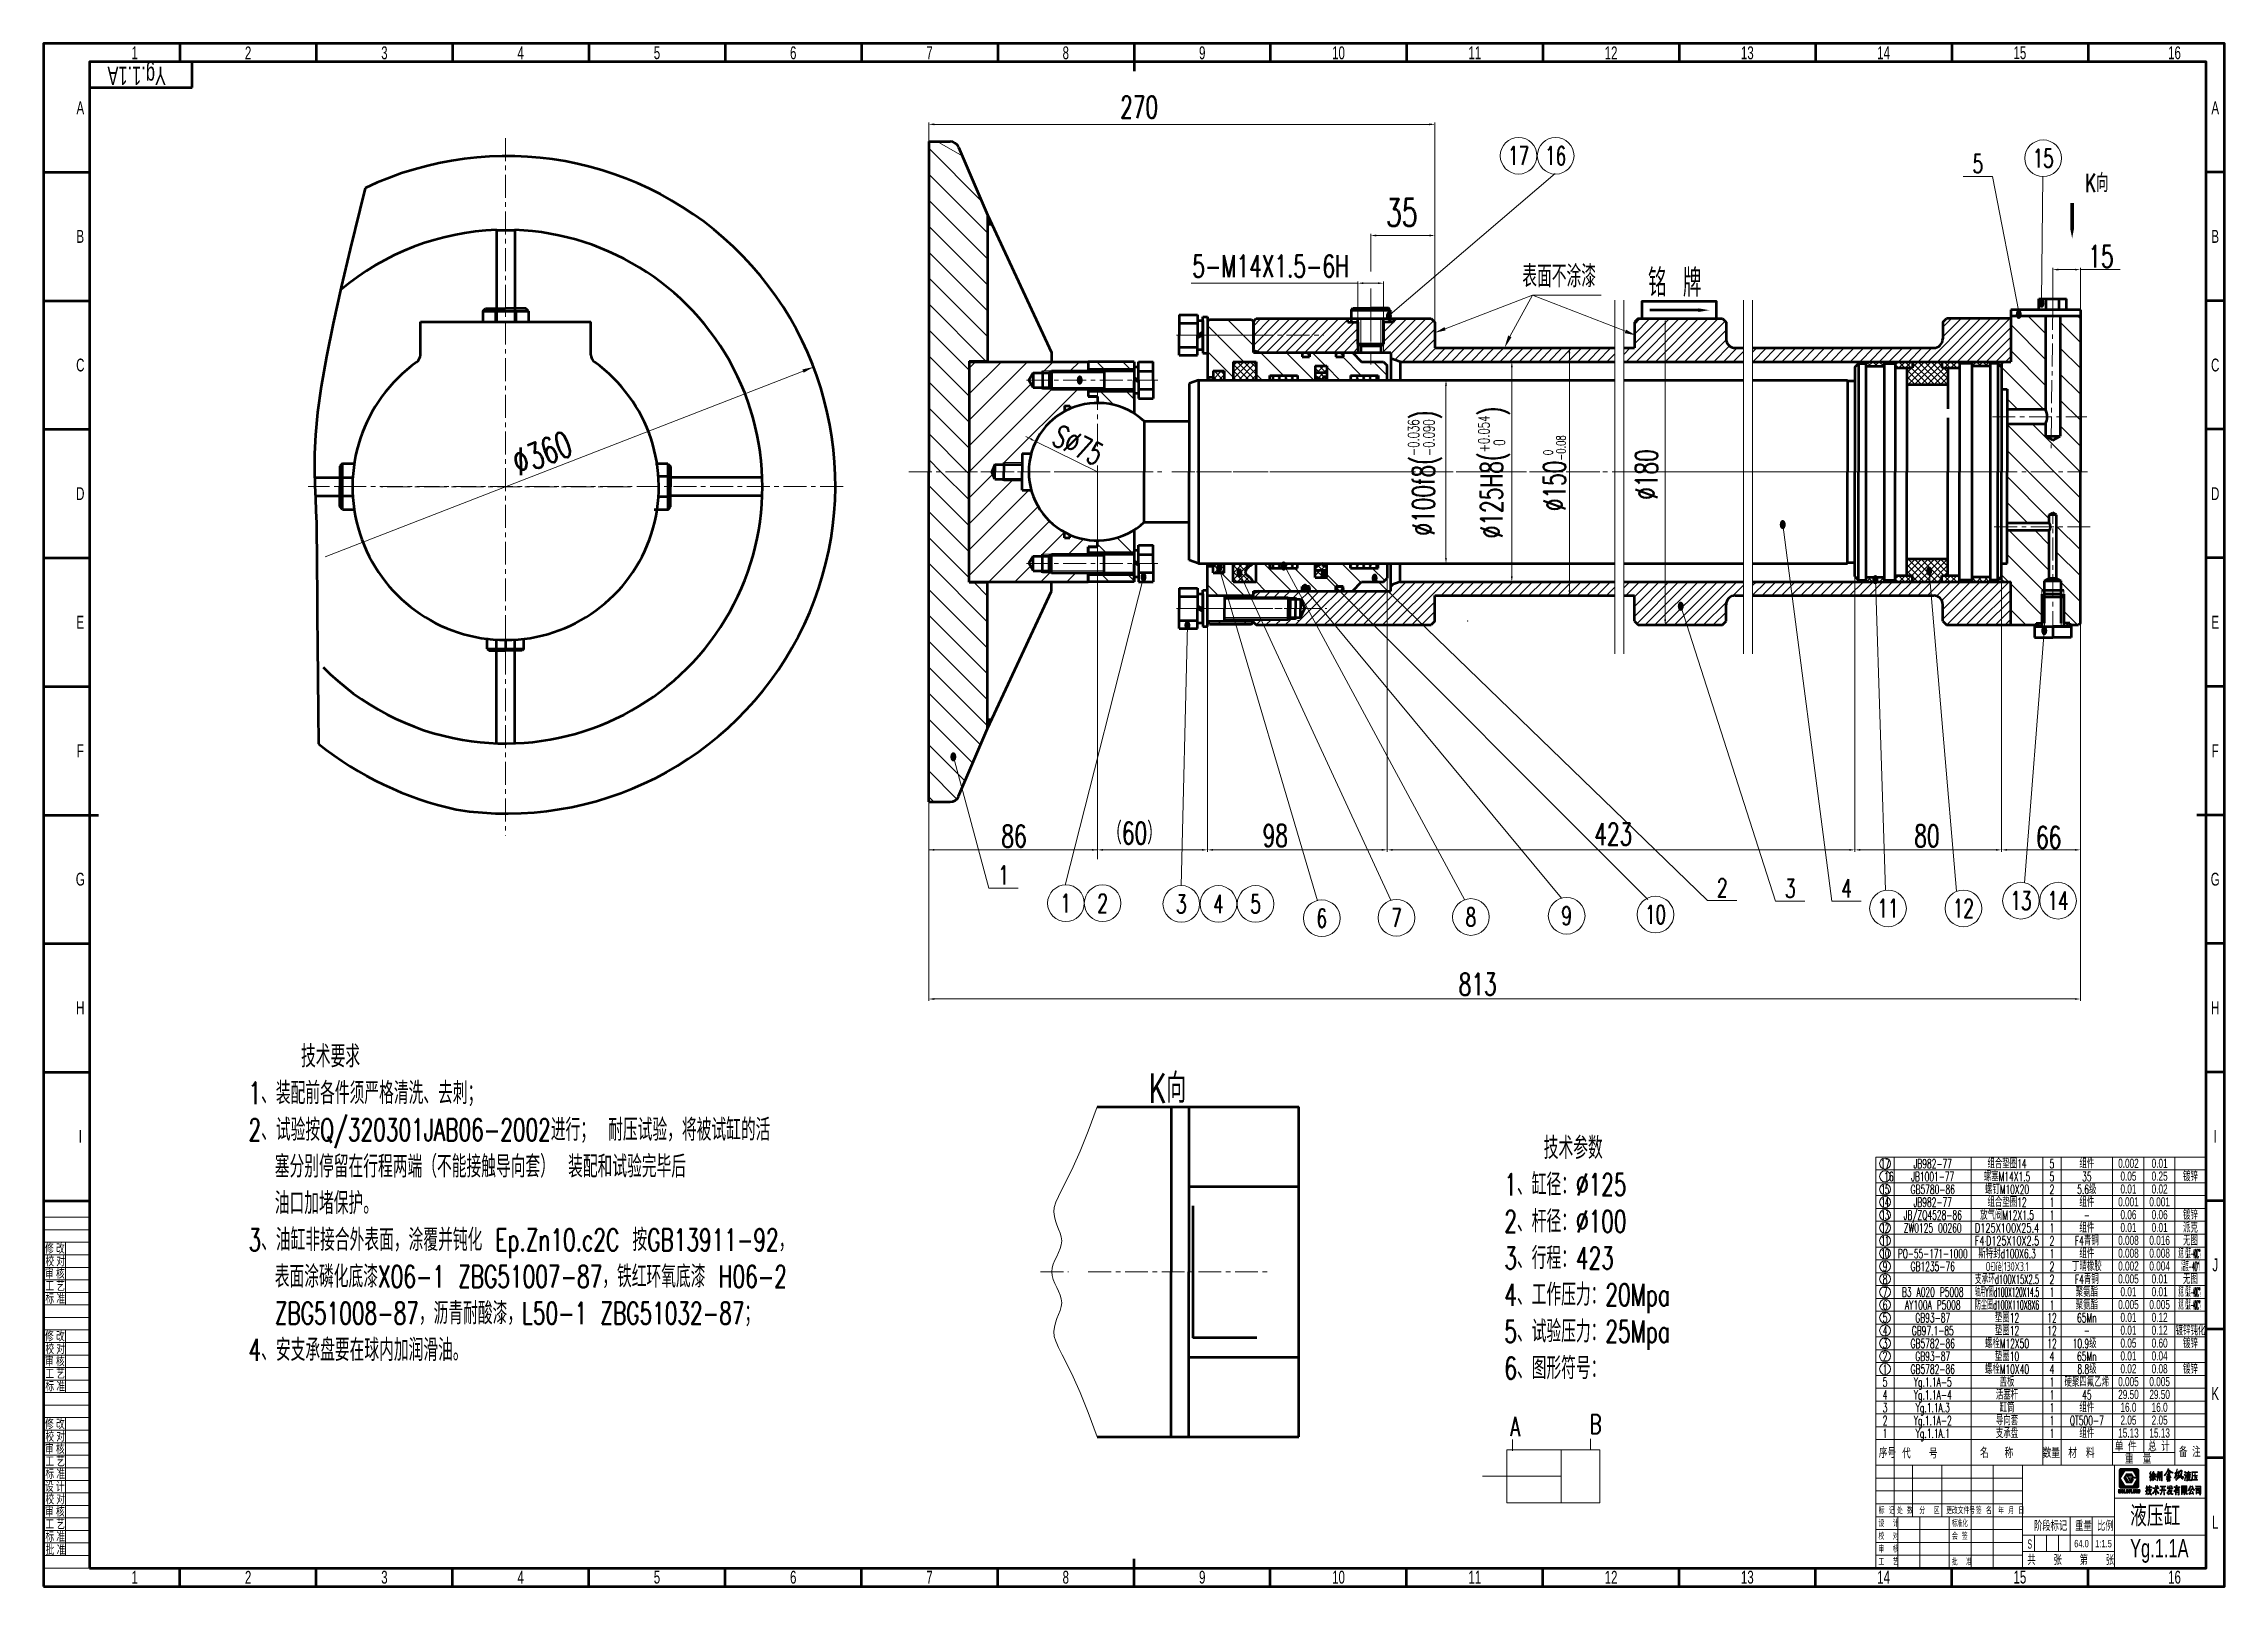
# Model space of a CAD drawing. Extents: x -25 to 1164, y -10 to 831.
import ezdxf
from ezdxf.enums import TextEntityAlignment as Align

# ---------------------------------------------------------------- set-up
doc = ezdxf.new("R2010")
doc.units = 0
doc.header["$LTSCALE"] = 10
doc.header["$MEASUREMENT"] = 0
for name, pattern in [('CENTER', [2, 1.25, -0.25, 0.25, -0.25]), ('G', [2, 1.25, -0.25, 0.25, -0.25]), ('PHANTOM', [2.5, 1.25, -0.25, 0.25, -0.25, 0.25, -0.25])]:
    doc.linetypes.add(name, pattern=pattern)
doc.layers.get('0').update_dxf_attribs({"linetype": 'CONTINUOUS', "lineweight": 53})
for name, color, linetype, lineweight in [('01', 7, 'CONTINUOUS', 53), ('02', 1, 'CONTINUOUS', 20), ('05', 4, 'G', 20), ('1', 1, 'CENTER', 20), ('13', 3, 'CONTINUOUS', 20), ('3', 6, 'PHANTOM', 20), ('5', 5, 'CONTINUOUS', 20), ('6', 6, 'CONTINUOUS', 20)]:
    doc.layers.add(name, color=color, linetype=linetype, lineweight=lineweight)
doc.styles.add('INTECAD', font='GBTXT', dxfattribs={"width": 0.67, "bigfont": 'INTECAD'})
doc.styles.get("Standard").update_dxf_attribs({"font": 'txt.shx', "width": 0.67, "bigfont": 'hztxt.shx'})
pattern_1 = [(45, (100.9199, 31.05217), (-0.44194174, 0.44194174), []), (135, (100.9199, 31.05217), (-0.44194174, -0.44194174), [])]
pattern_2 = [(135, (100.92, 31.052), (-7.07107, -7.07107), [])]
pattern_3 = [(135, (0, 0), (-7.07107, -7.07107), [])]

msp = doc.modelspace()

# ---------------------------------------------------------------- texts
at = {"layer": '13', "style": 'INTECAD', "width": 0.447426}
msp.add_text('S', height=5, dxfattribs=at).set_placement((1057.9, 10.6), align=Align.CENTER)
at = {"layer": '5', "width": 0.67}
for s, p in [('17', (779.2, 769.9)), ('16', (799.4, 769.9)), ('15', (1065.2, 768.5)), ('13', (1053.1, 363.8)), ('14', (1073.3, 363.8)), ('1', (532.2, 362.4)), ('2', (552.4, 362.4)), ('3', (595.3, 362)), ('4', (615.5, 362)), ('5', (635.8, 362)), ('6', (671.9, 354.2)), ('7', (712.6, 354.5)), ('8', (753.2, 354.9)), ('9', (805.4, 355.6)), ('10', (853.8, 356.2)), ('11', (980.6, 359.6)), ('12', (1021.7, 359.6))]:
    msp.add_text(s, height=10, dxfattribs=at).set_placement(p, align=Align.MIDDLE_CENTER)
for s, p in [('5', (1029.6, 760.5)), ('1', (498.4, 372.7)), ('2', (890.2, 365.9)), ('3', (927.3, 365.5)), ('4', (958, 365.5))]:
    msp.add_text(s, height=10, dxfattribs=at).set_placement(p, align=Align.CENTER)
msp.add_text('K向', height=10, dxfattribs=at).set_placement((1088, 750.1))
at = {"layer": '5', "linetype": 'Continuous', "width": 0.67}
for s, p in [('360', (242, 598.4)), ('%%c', (234.1, 595.3))]:
    msp.add_text(s, height=14, rotation=21.2361, dxfattribs=at).set_placement(p)
at = {"layer": '5', "width": 0.67}
msp.add_text('●', height=4, dxfattribs=at).set_placement((1065.8, 511), align=Align.MIDDLE)
at = {"layer": '5'}
for s, insert, char_height, width, attachment_point in [('270', (572.3, 796.4), 12, 12.3, 5), ('35', (715.5, 738.9), 15, 9.3, 5), ('5-M14X1.5-6H', (644, 709.7), 12, 39.7, 5), ('15', (1096.7, 715), 12, 8.2, 5), ('表面不涂漆', (801.3, 704.2), 12, 41.3, 5), ('铭 牌', (849.8, 708.1), 15, 58.015, 1), ('86', (504.1, 399), 12, 9.3, 5), ('（60）', (569.8, 400.5), 12, 40.219, 5), ('98', (646.5, 399.3), 12, 9.3, 5), ('423', (830.8, 400.1), 12, 12.8, 5), ('80', (1001.8, 399.1), 12, 8.8, 5), ('{\\Ftxt.shx|c0;66}', (1068.2, 398.3), 12, 9.3, 5), ('{\\Ftxt.shx|c0;813}', (756.9, 318.2), 12, 12.3, 5), ('K向', (577.5, 269.6), 16, 46.149, 1)]:
    msp.add_mtext(s, dxfattribs=dict(at, insert=insert, char_height=char_height, width=width, attachment_point=attachment_point))
at = {"layer": '5', "char_height": 12, "attachment_point": 5}
for s, insert, width, rotation in [('\\A1;{\\Ftxt.shx|c0;%%C125H8(\\Ftxt.shx,hztxt.shx|c0;\\H0.5x;\\S+0.054^  0;\\Ftxt.shx|c0;\\H2x;)}', (765.9, 597.2), 78.571, 90), ('S%%C75', (539, 612.1), 37.799, 333.9), ('%%C100f8({\\H0.5x;\\S-0.036^ -0.090;})', (728.1, 596.9), 72.746, 90), ('{\\Ftxt.shx|c0;%%C150\\Ftxt.shx,hztxt.shx|c0;\\H0.4167x;\\S 0^ -0.08;}', (798.8, 596.8), 52.245, 90), ('{\\Ftxt.shx|c0;%%C180}', (848.9, 596.1), 39.067, 90)]:
    msp.add_mtext(s, dxfattribs=dict(at, insert=insert, width=width, rotation=rotation))
at = {"layer": '6', "style": 'INTECAD', "width": 0.67}
for s, p in [('1', (24.7, 826)), ('2', (86.5, 826)), ('3', (160.8, 826)), ('4', (235.1, 826)), ('5', (309.4, 826)), ('6', (383.7, 826)), ('7', (458, 826)), ('8', (532.3, 826)), ('9', (606.7, 826)), ('10', (681, 826)), ('11', (755.3, 826)), ('12', (829.6, 826)), ('13', (903.9, 826)), ('14', (978.2, 826)), ('15', (1052.5, 826)), ('16', (1136.8, 826)), ('A', (-5, 796)), ('A', (1159, 796)), ('B', (-5, 725.9)), ('B', (1159, 725.9)), ('C', (-5, 655.8)), ('C', (1159, 655.8)), ('D', (-5, 585.7)), ('D', (1159, 585.7)), ('E', (-5, 515.6)), ('E', (1159, 515.6)), ('F', (-5, 445.5)), ('F', (1159, 445.5)), ('G', (-5, 375.5)), ('G', (1159, 375.5)), ('H', (-5, 305.4)), ('H', (1159, 305.4)), ('I', (-5, 235.3)), ('I', (1159, 235.3)), ('J', (1159, 165.2)), ('K', (1159, 95.1)), ('L', (1159, 25)), ('1', (24.7, -5)), ('2', (86.5, -5)), ('3', (160.8, -5)), ('4', (235.1, -5)), ('5', (309.4, -5)), ('6', (383.7, -5)), ('7', (458, -5)), ('8', (532.3, -5)), ('9', (606.7, -5)), ('10', (681, -5)), ('11', (755.3, -5)), ('12', (829.6, -5)), ('13', (903.9, -5)), ('14', (978.2, -5)), ('15', (1052.5, -5)), ('16', (1136.8, -5))]:
    msp.add_text(s, height=7, dxfattribs=at).set_placement(p, align=Align.MIDDLE)
at = {"layer": '6', "width": 0.67}
for p in [(1064.3, 689.5), (708.5, 682.5), (1051.9, 683.4), (539.9, 647.6), (923.2, 568.8), (615.9, 545), (651.1, 546.2), (574.7, 540.2), (627, 542.5), (662.7, 534.1), (672.9, 541.8), (700.7, 539.6), (973.7, 538.8), (1003, 543.5), (867.6, 524.3), (598.6, 513.9), (471, 442.2)]:
    msp.add_text('●', height=4, dxfattribs=at).set_placement(p, align=Align.MIDDLE)
at = {"layer": '6', "width": 0.6}
for s, p in [('17', (979.1, 217.9)), ('16', (981.1, 210.9)), ('JB1001-77', (1005, 210.9)), ('JB982-77', (1005, 217.9)), ('螺塞M14X1.5', (1045.5, 210.9)), ('组合垫圈14', (1045.5, 217.9)), ('5', (1070, 217.9)), ('5', (1070, 210.9)), ('组件', (1089, 217.9)), ('35', (1089, 210.9)), ('镀锌', (1145.5, 210.9)), ('GB5780-86', (1005, 203.9)), ('螺钉M10X20', (1045.5, 203.9)), ('组合垫圈12', (1045.5, 196.9)), ('2', (1070, 203.9)), ('5.6级', (1089, 203.9)), ('组件', (1089, 196.9)), ('JB/ZQ4528-86', (1005, 189.9)), ('JB982-77', (1005, 196.9)), ('放气阀M12X1.5', (1045.5, 189.9)), ('1', (1070, 196.9)), ('1', (1070, 189.9)), ('1', (1070, 189.9)), ('-', (1089, 189.9)), ('镀锌', (1145.5, 189.9)), ('ZW0125 00260', (1005, 182.9)), ('2', (1070, 175.9)), ('1', (1070, 182.9)), ('F4青铜', (1089, 175.9)), ('组件', (1089, 182.9)), ('派克', (1145.5, 182.9)), ('无图', (1145.5, 175.9)), ('9', (979, 161.9)), ('GB1235-76', (1005, 161.9)), ('斯特封d100X6.3', (1045.5, 168.9)), ('OÐíè¦130X3.1', (1045.5, 161.9)), ('2', (1070, 161.9)), ('1', (1070, 168.9)), ('丁晴橡胶', (1089, 161.9)), ('组件', (1089, 168.9)), ('8', (979, 154.9)), ('2', (1070, 154.9)), ('F4青铜', (1089, 154.9)), ('无图', (1145.5, 154.9)), ('7', (979, 147.9)), ('6', (979, 140.9)), ('B3 A020 P5008', (1005, 147.9)), ('AY100A P5008', (1005, 140.9)), ('1', (1070, 147.9)), ('1', (1070, 140.8)), ('聚氨酯', (1089, 147.9)), ('聚氨酯', (1089, 140.9)), ('5', (979, 133.9)), ('4', (979, 126.9)), ('GB97.1-85', (1005, 126.9)), ('GB93-87', (1005, 133.9)), ('垫圈12', (1045.5, 133.9)), ('垫圈12', (1045.5, 126.9)), ('12', (1070, 133.9)), ('12', (1070, 126.9)), ('65Mn', (1089, 133.9)), ('镀锌钝化', (1145.5, 126.9)), ('3', (979, 119.9)), ('GB5782-86', (1005, 119.9)), ('螺栓M12X50', (1045.5, 119.9)), ('12', (1070, 119.9)), ('10.9级', (1087.8, 119.9)), ('-', (1089, 126.9)), ('镀锌', (1145.5, 119.9)), ('2', (979, 112.9)), ('1', (979, 105.9)), ('GB5782-86', (1005, 105.9)), ('GB93-87', (1005, 112.9)), ('螺栓M10X40', (1045.5, 105.9)), ('垫圈10', (1045.5, 112.9)), ('4', (1070, 112.9)), ('4', (1070, 105.9)), ('65Mn', (1089, 112.9)), ('8.8级', (1089.1, 105.9)), ('镀锌', (1145.5, 105.9)), ('5', (979, 98.9)), ('4', (979, 91.9)), ('Yg.1.1A-5', (1005, 98.9)), ('Yg.1.1A-4', (1005, 91.9)), ('活塞杆', (1045.5, 91.9)), ('盖板', (1045.5, 98.9)), ('1', (1070, 98.9)), ('1', (1070, 91.9)), ('硬聚四氟乙烯', (1089, 98.9)), ('45', (1089, 91.9)), ('3', (979, 84.9)), ('Yg.1.1A.3', (1005, 84.9)), ('导向套', (1045.5, 77.9)), ('缸筒', (1045.5, 84.9)), ('1', (1070, 84.9)), ('组件', (1089, 84.9)), ('2', (979, 77.9)), ('1', (979, 70.9)), ('Yg.1.1A-2', (1005, 77.9)), ('Yg.1.1A.1', (1005, 70.9)), ('支承盘', (1045.5, 70.9)), ('1', (1070, 77.9)), ('1', (1070, 70.9)), ('QT500-7', (1089, 77.9)), ('组件', (1089, 70.9))]:
    msp.add_text(s, height=5, dxfattribs=at).set_placement(p, align=Align.CENTER)
at = {"layer": '6'}
for s, height, width, p, p2 in [('15', 5, 0.59397, (976.9, 203.9), (981.1, 203.9)), ('14', 5, 0.574809, (976.9, 196.9), (981.1, 196.9)), ('13', 5, 0.59397, (976.9, 189.9), (981.1, 189.9)), ('12', 5, 0.59397, (976.9, 182.9), (981.1, 182.9)), ('11', 5, 0.848528, (976.9, 175.9), (981.1, 175.9)), ('F4·D125X10X2.5', 5, 0.575342, (1028, 175.9), (1063, 175.9)), ('D125X100X25.4', 5, 0.636364, (1028, 182.9), (1063, 182.9)), ('10', 5, 0.59397, (976.9, 168.9), (981.1, 168.9)), ('PO-55-171-1000', 5, 0.563958, (986, 168.9), (1024, 168.9)), ('派克（温度-40C%%D）', 5, 0.257016, (1139, 168.9), (1152, 168.9)), ('（温度-40%%D）', 5, 0.365368, (1139, 161.9), (1152, 161.9)), ('支承环d100X15X2.5', 5, 0.569767, (1028, 154.9), (1063, 154.9)), ('轴用Y圈d100X120X14.5', 5, 0.468153, (1028, 147.9), (1063, 147.9)), ('防尘圈d100X110X8X6', 5, 0.519435, (1028, 140.9), (1063, 140.9)), ('派克（温度-40C%%D）', 5, 0.257016, (1139, 147.9), (1152, 147.9)), ('派克（温度-40C%%D）', 5, 0.257016, (1139, 140.9), (1152, 140.9)), ('标准化', 3.5, 0.833867, (1015.4, 22.5), (1024.1, 22.5)), ('会 签', 3.5, 0.856618, (1015.4, 15.5), (1024.1, 15.5))]:
    msp.add_text(s, height=height, dxfattribs=dict(at, width=width)).set_placement(p, p2, align=Align.FIT)
at = {"layer": '6', "style": 'INTECAD', "width": 0.67}
for s, p in [('修 改', (-24.2, 171.4)), ('校 对', (-24, 164.5)), ('审 核', (-24.2, 157.8)), ('工 艺', (-24, 151)), ('标 准', (-24, 144.1)), ('修 改', (-24.2, 123.6)), ('校 对', (-24, 116.7)), ('审 核', (-24.2, 110)), ('工 艺', (-24, 103.2)), ('标 准', (-24, 96.3)), ('修 改', (-24.2, 75.8)), ('校 对', (-24, 68.9)), ('审 核', (-24.2, 62.2)), ('工 艺', (-24, 55.4)), ('序号', (975.6, 60.1)), ('代        号', (988.3, 59.8)), ('名       称', (1030.8, 60.1)), (' 数量', (1063.7, 60.1)), ('材    料', (1078.9, 60.1)), ('重    量', (1109.8, 56.9)), ('备  注', (1139.2, 60.6)), ('标 准', (-24, 48.5)), ('设 计', (-24.2, 41.6)), ('校 对', (-24, 34.8)), ('审 核', (-24.2, 28.1)), ('工 艺', (-24, 21.2)), ('标 准', (-24, 14.3)), ('批 准', (-23.8, 7.2))]:
    msp.add_text(s, height=5, dxfattribs=at).set_placement(p)
for s, p in [('单  件', (1110.2, 63.6)), ('总  计', (1128.3, 63.6))]:
    msp.add_text(s, height=5, dxfattribs=at).set_placement(p, align=Align.CENTER)
at = {"layer": '6', "width": 0.67}
for s, height, p in [('标 记', 3.5, (975.5, 29.5)), ('设  计', 3.5, (975.4, 22.5)), ('处 数', 3.5, (985.5, 29.5)), ('分  区', 3.5, (997.7, 29.5)), ('更改文件号', 3.5, (1012.3, 29.5)), ('签 名', 3.5, (1028.5, 29.5)), ('年 月 日', 3.5, (1040.7, 29.5)), ('阶段标记', 5, (1060.2, 20.3)), ('重量', 5, (1082.6, 20.3)), ('比例', 5, (1094.6, 20.3)), ('校  对', 3.5, (975.4, 15.5)), ('审  核', 3.5, (975.4, 8.5)), ('工  艺', 3.5, (975.4, 1.5)), ('批  准', 3.5, (1015.4, 1.5)), ('共   张', 5, (1056.6, 1.7)), ('第   张', 5, (1085.1, 1.7))]:
    msp.add_text(s, height=height, dxfattribs=at).set_placement(p)
at = {"layer": '6', "insert": (41.7, 808.5), "char_height": 10, "width": 45, "attachment_point": 1, "rotation": 180}
msp.add_mtext('{\\fCentury Gothic|b0|i0|c0|p34;Yg.1.1A}', dxfattribs=at)
at = {"layer": '6', "attachment_point": 1}
for s, insert, char_height, width in [(' {\\Ftxt.shx|c0;   技术要求 \\P1、装配前各件须严格清洗、去刺；\\P2、试验按Q/320301JAB06-2002进行； 耐压试验，将被试缸的活\\P  塞分别停留在行程两端（不能接触导向套） 装配和试验完毕后\\P  油口加堵保护。\\P3、油缸非接合外表面，涂覆并钝化 Ep.Zn10.c2C 按GB13911-92，\\P  表面涂磷化底漆X06-1 ZBG51007-87，铁红环氧底漆 H06-2 \\P  ZBG51008-87，沥青耐酸漆，L50-1 ZBG51032-87；\\P4、安支承盘要在球内加润滑油。\\P\\P\\P  }', (86.7, 284.9), 12, 294.059), (' {\\Ftxt.shx|c0;  技术参数\\P1、缸径：%%C125        \\P2、杆径：%%C100\\P3、行程：423         \\P4、工作压力：20Mpa\\P5、试验压力：25Mpa     \\P}6、图形符号：', (771.4, 235), 12, 120.041), ('B', (818, 83.7), 10.5, 17.511), ('A', (774.6, 82.4), 10.5, 17.511), ('{\\f仿宋_GB2312|b0|i0|c134|p49;液压缸}', (1112.6, 33.8), 10, 38.927), ('{\\fCentury Gothic|b0|i0|c0|p34;Yg.1.1A}', (1112.6, 15.8), 10, 45)]:
    msp.add_mtext(s, dxfattribs=dict(at, insert=insert, char_height=char_height, width=width))
at = {"layer": '6', "color": 6, "char_height": 5, "width": 17.3, "attachment_point": 5, "style": 'INTECAD'}
for s, insert in [('{\\fCentury Gothic|b0|i0|c0|p34;\\C7;0.002}', (1111.7, 220.6)), ('{\\fCentury Gothic|b0|i0|c0|p34;\\C7;0.05}', (1111.7, 122.6))]:
    msp.add_mtext(s, dxfattribs=dict(at, insert=insert))
at = {"layer": '6', "attachment_point": 5, "style": 'INTECAD'}
for s, insert, char_height, width in [('{\\fCentury Gothic|b0|i0|c0|p34;\\C7;0.05}', (1111.7, 213.6), 5, 17.3), ('{\\fCentury Gothic|b0|i0|c0|p34;\\C7;0.01}', (1128.7, 220.6), 5, 17.3), ('{\\fCentury Gothic|b0|i0|c0|p34;\\C7;0.25}', (1128.7, 213.6), 5, 17.3), ('{\\fCentury Gothic|b0|i0|c0|p34;\\C7;0.001}', (1111.7, 199.6), 5, 17.3), ('{\\fCentury Gothic|b0|i0|c0|p34;\\C7;0.01}', (1111.7, 206.6), 5, 17.3), ('{\\fCentury Gothic|b0|i0|c0|p34;\\C7;0.001}', (1128.7, 199.6), 5, 17.3), ('{\\fCentury Gothic|b0|i0|c0|p34;\\C7;0.02}', (1128.7, 206.6), 5, 17.3), ('{\\fCentury Gothic|b0|i0|c0|p34;\\C7;0.06}', (1111.7, 192.6), 5, 17.3), ('{\\fCentury Gothic|b0|i0|c0|p34;\\C7;0.06}', (1128.7, 192.6), 5, 17.3), ('{\\fCentury Gothic|b0|i0|c0|p34;\\C7;0.008}', (1111.7, 178.6), 5, 17.3), ('{\\fCentury Gothic|b0|i0|c0|p34;\\C7;0.01}', (1111.7, 185.6), 5, 17.3), ('{\\fCentury Gothic|b0|i0|c0|p34;\\C7;0.016}', (1128.7, 178.6), 5, 17.3), ('{\\fCentury Gothic|b0|i0|c0|p34;\\C7;0.01}', (1128.7, 185.6), 5, 17.3), ('{\\fCentury Gothic|b0|i0|c0|p34;\\C7;0.008}', (1111.7, 171.6), 5, 17.3), ('{\\fCentury Gothic|b0|i0|c0|p34;\\C7;0.002}', (1111.7, 164.6), 5, 17.3), ('{\\fCentury Gothic|b0|i0|c0|p34;\\C7;0.008}', (1128.7, 171.6), 5, 17.3), ('{\\fCentury Gothic|b0|i0|c0|p34;\\C7;0.004}', (1128.7, 164.6), 5, 17.3), ('{\\fCentury Gothic|b0|i0|c0|p34;\\C7;0.005}', (1111.7, 157.6), 5, 17.3), ('{\\fCentury Gothic|b0|i0|c0|p34;\\C7;0.01}', (1128.7, 157.6), 5, 17.3), ('{\\fCentury Gothic|b0|i0|c0|p34;\\C7;0.005}', (1111.7, 143.6), 5, 17.3), ('{\\fCentury Gothic|b0|i0|c0|p34;\\C7;0.01}', (1111.7, 150.6), 5, 17.3), ('{\\fCentury Gothic|b0|i0|c0|p34;\\C7;0.005}', (1128.7, 143.6), 5, 17.3), ('{\\fCentury Gothic|b0|i0|c0|p34;\\C7;0.01}', (1128.7, 150.6), 5, 17.3), ('{\\fCentury Gothic|b0|i0|c0|p34;\\C7;0.01}', (1111.7, 136.6), 5, 17.3), ('{\\fCentury Gothic|b0|i0|c0|p34;\\C7;0.01}', (1111.7, 129.6), 5, 17.3), ('{\\fCentury Gothic|b0|i0|c0|p34;\\C7;0.12}', (1128.7, 136.6), 5, 17.3), ('{\\fCentury Gothic|b0|i0|c0|p34;\\C7;0.12}', (1128.7, 129.6), 5, 17.3), ('{\\fCentury Gothic|b0|i0|c0|p34;\\C7;0.60}', (1128.7, 122.6), 5, 17.3), ('{\\fCentury Gothic|b0|i0|c0|p34;\\C7;0.01}', (1111.7, 115.6), 5, 17.3), ('{\\fCentury Gothic|b0|i0|c0|p34;\\C7;0.02}', (1111.7, 108.6), 5, 17.3), ('{\\fCentury Gothic|b0|i0|c0|p34;\\C7;0.04}', (1128.7, 115.6), 5, 17.3), ('{\\fCentury Gothic|b0|i0|c0|p34;\\C7;0.08}', (1128.7, 108.6), 5, 17.3), ('{\\fCentury Gothic|b0|i0|c0|p34;\\C7;0.005}', (1111.7, 101.6), 5, 17.3), ('{\\fCentury Gothic|b0|i0|c0|p34;\\C7;29.50}', (1111.7, 94.6), 5, 17.3), ('{\\fCentury Gothic|b0|i0|c0|p34;\\C7;0.005}', (1128.7, 101.6), 5, 17.3), ('{\\fCentury Gothic|b0|i0|c0|p34;\\C7;29.50}', (1128.7, 94.6), 5, 17.3), ('{\\fCentury Gothic|b0|i0|c0|p34;\\C7;2.05}', (1111.7, 80.6), 5, 17.3), ('{\\fCentury Gothic|b0|i0|c0|p34;\\C7;16.0}', (1111.7, 87.6), 5, 17.3), ('{\\fCentury Gothic|b0|i0|c0|p34;\\C7;2.05}', (1128.7, 80.6), 5, 17.3), ('{\\fCentury Gothic|b0|i0|c0|p34;\\C7;16.0}', (1128.7, 87.6), 5, 17.3), ('{\\fCentury Gothic|b0|i0|c0|p34;\\C7;15.13}', (1111.7, 73.6), 5, 17.3), ('{\\fCentury Gothic|b0|i0|c0|p34;\\C7;15.13}', (1128.7, 73.6), 5, 17.3), ('{\\fCentury Gothic|b0|i0|c0|p34;\\C7;64.0}', (1086.1, 13.3), 4, 14.9), ('{\\fCentury Gothic|b0|i0|c0|p34;\\C7;1:1.5}', (1098.1, 13.3), 4, 14.9)]:
    msp.add_mtext(s, dxfattribs=dict(at, insert=insert, char_height=char_height, width=width))

# ---------------------------------------------------------------- blocks, each defined once
blk = doc.blocks.new('D_H_D_H')
at = {"layer": '01'}
for p, q in [((56, -14), (56, 0)), ((0, -14), (56, -14))]:
    blk.add_line(p, q, dxfattribs=at)
blk = doc.blocks.new('bz')
h = blk.add_hatch(color=7)
h.paths.add_polyline_path([(13.4, 14.9, 0.414214), (12, 16.3), (3.9, 16.3, 0.414214), (2.6, 14.9), (2.6, 6.8, 0.414214), (3.9, 5.5), (12, 5.5, 0.414214), (13.4, 6.8)])
h.paths.add_polyline_path([(12.3, 11.6), (10.4, 11.6), (10.1, 12.1), (9.5, 11.2), (7.8, 11.2), (7.3, 12.1), (10.1, 12.1), (9.4, 13.3), (6.6, 13.3), (5.9, 12.1), (7, 12.1), (8.5, 9.4), (8, 8.5), (9.4, 8.5), (10.4, 10.2), (9.9, 10.2), (9.9, 10.9), (10.8, 10.9), (12.4, 10.9, -0.57735), (12.5, 10.7), (10.4, 7.1, -0.267949), (10.1, 6.8), (5.9, 6.8, -0.267949), (5.5, 7.1), (3.4, 10.7, -0.267949), (3.4, 11.1), (5.5, 14.7, -0.267949), (5.9, 14.9), (10.1, 14.9, -0.267949), (10.4, 14.7)], flags=16)
h.paths.add_polyline_path([(9.4, 10.9), (8.7, 9.7), (8, 10.9)], flags=16)
h.paths.add_polyline_path([(5.9, 12.1), (5.2, 10.9), (6.6, 8.5), (8, 8.5)], flags=0)
h.paths.add_polyline_path([(1.9, 1.9), (14.1, 1.9), (14.1, 5.9), (1.9, 5.9)], flags=9)
blk.add_hatch(color=256).paths.add_polyline_path([(40.9, 12.3), (40.6, 12.3), (40.6, 11.6), (40.9, 11.7)])
at = {"linetype": 'Continuous'}
h = blk.add_hatch(color=7, dxfattribs=at)
h.paths.add_polyline_path([(2.9, 3.3), (2.8, 3.3), (2.7, 3.4), (2.6, 3.5), (2.6, 3.7), (2.6, 3.9), (2.6, 4.1), (2.7, 4.4), (2.9, 4.5), (3, 4.4), (3.1, 4.2), (3.5, 4.4), (3.4, 4.7), (3.2, 4.9), (3.1, 4.9), (2.9, 4.9), (2.6, 4.9), (2.5, 4.8), (2.3, 4.6), (2.2, 4.4), (2.2, 4.2), (2.1, 3.9), (2.2, 3.5), (2.2, 3.3), (2.3, 3.1), (2.5, 3), (2.7, 2.9), (2.9, 2.9), (3.1, 2.9), (3.3, 3), (3.4, 3.1), (3.5, 3.2), (3.5, 4), (2.9, 4), (2.9, 3.6), (3.2, 3.6), (3.2, 3.4), (3, 3.3)])
h.paths.add_polyline_path([(3.9, 3.2), (4, 3), (4.2, 2.9), (4.4, 2.9), (4.5, 2.9), (4.6, 2.9), (4.8, 3), (4.9, 3.2), (5, 3.4), (5.1, 3.8), (5.1, 4), (5.1, 4.3), (5, 4.6), (4.9, 4.7), (4.8, 4.8), (4.7, 4.8), (4.6, 4.9), (4.5, 4.9), (4.4, 4.9), (4.2, 4.9), (4.1, 4.8), (3.9, 4.7), (3.8, 4.6), (3.7, 4.3), (3.7, 4.1), (3.7, 4), (3.7, 3.7), (3.8, 3.5), (3.8, 3.3)])
h.paths.add_polyline_path([(4.2, 3.5), (4.1, 3.8), (4.1, 4.1), (4.2, 4.4), (4.4, 4.5), (4.6, 4.3), (4.7, 4.1), (4.7, 3.8), (4.6, 3.5), (4.6, 3.4), (4.4, 3.3), (4.3, 3.4)], flags=16)
h.paths.add_polyline_path([(6.3, 2.9), (6.3, 3.4), (5.7, 3.4), (5.7, 4.9), (5.3, 4.9), (5.3, 2.9)])
h.paths.add_polyline_path([(7.2, 2.9), (7.4, 2.9), (7.6, 3.1), (7.7, 3.4), (7.7, 3.7), (7.7, 4), (7.7, 4.2), (7.6, 4.6), (7.5, 4.8), (7.3, 4.9), (7.2, 4.9), (6.6, 4.9), (6.6, 2.9)])
h.paths.add_polyline_path([(7, 3.4), (7, 4.4), (7.1, 4.4), (7.3, 4.3), (7.3, 4.1), (7.3, 3.8), (7.3, 3.6), (7.2, 3.4), (7.1, 3.4)], flags=16)
h.paths.add_polyline_path([(8.4, 3.7), (8.9, 3.7), (8.9, 4.1), (8.4, 4.1), (8.4, 4.5), (9, 4.5), (9, 4.9), (8, 4.9), (8, 2.9), (8.4, 2.9)])
h.paths.add_polyline_path([(10.3, 2.9), (10.3, 3.4), (9.6, 3.4), (9.6, 4.9), (9.2, 4.9), (9.2, 2.9)])
h.paths.add_polyline_path([(11.5, 3.1), (11.7, 3.4), (11.7, 3.7), (11.7, 4.9), (11.2, 4.9), (11.2, 3.7), (11.2, 3.4), (11.1, 3.3), (10.9, 3.4), (10.8, 3.7), (10.8, 4.9), (10.4, 4.9), (10.4, 3.7), (10.5, 3.4), (10.5, 3.2), (10.7, 3), (10.9, 2.9), (11, 2.9), (11.4, 2.9)])
h.paths.add_polyline_path([(12.5, 4.9), (12, 4.9), (12, 2.9), (12.5, 2.9)])
h.paths.add_polyline_path([(13.5, 2.9), (13.7, 2.9), (13.8, 3.1), (13.9, 3.4), (14, 3.7), (14, 4), (14, 4.2), (13.9, 4.6), (13.7, 4.8), (13.6, 4.9), (13.4, 4.9), (12.8, 4.9), (12.8, 2.9)])
h.paths.add_polyline_path([(13.2, 3.3), (13.2, 4.4), (13.4, 4.4), (13.5, 4.3), (13.6, 4), (13.6, 3.8), (13.6, 3.5), (13.5, 3.4), (13.3, 3.3)], flags=16)
at = {"layer": '6', "linetype": 'Continuous'}
h = blk.add_hatch(color=7, dxfattribs=at)
h.paths.add_polyline_path([(19.2, 13.3), (19.4, 13), (20.1, 14.5), (19.8, 14.7)])
h.paths.add_polyline_path([(19.1, 11.6), (19.3, 11.3), (19.6, 12), (19.6, 9.6), (19.9, 9.6), (19.9, 12.6), (20.2, 13.2), (19.9, 13.4)])
h.paths.add_polyline_path([(20.7, 12.8), (20.7, 12.6), (21.2, 12.6), (21.2, 12), (20.3, 12), (20.3, 11.6), (21.2, 11.6), (21.2, 10.3), (21.1, 10.1), (20.8, 10), (20.9, 9.5), (21.4, 9.7), (21.5, 10.1), (21.5, 11.6), (22.4, 11.6), (22.5, 12), (21.5, 12), (21.5, 12.6), (21.9, 12.6), (21.9, 12.9), (21.9, 12.9), (22.4, 12.5), (22.5, 13), (22.3, 13.1), (22, 13.4), (21.7, 13.8), (21.5, 14.4), (21.6, 14.6), (21.2, 14.7), (21, 14), (20.7, 13.5), (20.5, 13.1), (20.2, 12.7), (20.5, 12.4)])
h.paths.add_polyline_path([(20.8, 13), (21.1, 13.5), (21.3, 14.1), (21.5, 13.7), (21.6, 13.3), (21.9, 13)], flags=16)
h.paths.add_polyline_path([(20.1, 10.1), (20.4, 9.9), (21, 11), (20.6, 11.2)])
h.paths.add_polyline_path([(22.2, 9.9), (22.5, 10.2), (22, 11.3), (21.7, 11)], flags=17)
h = blk.add_hatch(color=7, dxfattribs=at)
h.paths.add_polyline_path([(23, 11.5), (23.3, 11.4), (23.6, 13.3), (23.2, 13.4)])
h.paths.add_polyline_path([(23.7, 12.2), (23.7, 11.6), (23.6, 10.9), (23.4, 10.4), (23.1, 9.8), (23.5, 9.5), (23.7, 10.1), (23.9, 10.8), (24, 11.3), (24, 11.9), (24, 14.7), (23.7, 14.7)])
h.paths.add_polyline_path([(24.2, 12.4), (24.3, 11.6), (24.6, 11.8), (24.5, 12.4), (24.4, 13.3), (24.1, 13.2)])
h.paths.add_polyline_path([(25.1, 14.4), (24.7, 14.4), (24.7, 9.8), (25, 9.8)])
h.paths.add_polyline_path([(25.4, 11.6), (25.7, 11.7), (25.6, 12.5), (25.4, 13.3), (25.1, 13.2), (25.2, 12.5)])
h.paths.add_polyline_path([(26.1, 14.7), (25.8, 14.7), (25.8, 9.6), (26.1, 9.6)])
h = blk.add_hatch(color=7, dxfattribs=at)
h.paths.add_polyline_path([(29.2, 16), (28.9, 15.3), (28.6, 14.4), (28.1, 13.6), (27.7, 13), (27.7, 13.2), (27.4, 12.8), (27.2, 12.2), (27.7, 12.5), (27.9, 12.8), (28.3, 13.3), (28.5, 13.7), (28.9, 14.4), (29.2, 15.1), (29.3, 15.4), (29.5, 15.5), (29.5, 15.4), (29.8, 15.9), (29.7, 16.1)])
h.paths.add_polyline_path([(30.5, 14.2), (30.7, 14), (31.5, 13.7), (31.8, 13.8), (31.8, 13.8), (32, 13.9), (31.9, 14), (31.3, 14.4), (30.6, 14.8), (29.9, 15.4), (29.5, 14.9), (29.6, 14.8), (29.8, 14.8)])
h.paths.add_polyline_path([(29.3, 13.4), (29.1, 13.2), (28.9, 13), (28.9, 12.8), (29.5, 12.8), (28.7, 12), (28.5, 11.5), (28.6, 11.2), (29.1, 11.4), (29.5, 11.5), (29.5, 11), (29.4, 10.8), (29.1, 10.8), (28.7, 10.9), (28.4, 10.6), (28.5, 10.3), (28.8, 10.3), (29.1, 10.6), (29.4, 10.3), (29.2, 10.1), (29, 10.1), (28.9, 10), (28.8, 9.5), (29.2, 9.2), (29.7, 9.3), (30.1, 9.4), (30.5, 9.7), (30.7, 10.1), (30.3, 10.2), (29.8, 10.2), (29.8, 10.2), (30.1, 10.8), (30.7, 11.2), (30.8, 11.4), (30.9, 11.4), (30.6, 11.8), (30.3, 11.3), (30, 10.9), (30, 11.3), (30, 11.6), (30.5, 12.1), (30.5, 12.3), (30.4, 12.5), (30.2, 12.5), (30, 12.4), (30, 12.9), (30.1, 12.9), (30.4, 13.5), (30.3, 13.5), (30.1, 13.6), (29.9, 13.6), (29.9, 14.1), (29.7, 14.4), (29.6, 14.3), (29.6, 13.5)])
h.paths.add_polyline_path([(29.5, 12.3), (29.5, 12.2), (29.4, 12.2)], flags=16)
h = blk.add_hatch(color=7, dxfattribs=at)
h.paths.add_polyline_path([(34.2, 13.8), (34.5, 14), (34.5, 14.4), (34.1, 14.5), (34.1, 14.9), (34.5, 15.7), (34.3, 16), (34.1, 15.7), (34, 15.5), (33.7, 14.3), (33.3, 14), (32.9, 13.5), (33, 13.3), (33.1, 13.3), (33.3, 13.3), (33.5, 13.3), (33.1, 12.2), (32.6, 11), (32.6, 10.9), (33.4, 12), (33.5, 12), (33.5, 11.5), (33.5, 11), (33.5, 10.5), (33.6, 10.3), (33.6, 10.1), (33.9, 9.8), (33.9, 10.1), (33.8, 10.6), (33.8, 10.7), (33.7, 11.1), (33.7, 11.5), (33.7, 11.9), (34.2, 12.3), (34.2, 12.5), (34.1, 12.8), (33.8, 12.8)])
h.paths.add_polyline_path([(35.6, 14.7), (35.1, 13.2), (35, 12.9), (35, 13.2), (35, 13.5), (35.2, 14.2), (35.3, 14.3), (35.4, 14.7), (35.1, 14.9), (35.1, 14.9), (34.8, 14.1), (34.8, 13.7), (34.8, 13.1), (34.8, 12.6), (34.7, 12.1), (34.3, 10.7), (34.4, 10.3), (34.6, 10.6), (34.8, 11.4), (35, 12.6), (35.2, 13.3), (35.4, 13.8), (35.7, 14.1), (35.9, 14.4), (36.2, 14.6), (36.5, 14.8), (36.6, 14.8), (36.6, 14.2), (36.6, 13.2), (36.5, 12.2), (36.5, 11.7), (36.7, 10.8), (37.1, 10.4), (37.1, 10.4), (37.4, 10.5), (37.7, 11.2), (37.7, 11.6), (37.5, 12.1), (37, 11.8), (37.4, 11.6), (37.4, 11.3), (37, 10.9), (36.8, 11.5), (36.8, 11.7), (36.7, 12.6), (36.8, 13.7), (37, 14.9), (36.7, 15.3), (36.2, 15.3)])
h.paths.add_polyline_path([(35.5, 11.8), (35.4, 11.4), (35, 11), (34.9, 11), (35, 11), (35.3, 11.1), (35.6, 11.3), (35.8, 11.6), (36, 11.5), (36.2, 11.2), (36.5, 11.2), (36.4, 11.4), (36.3, 11.7), (36.1, 12), (36, 12.2), (36.1, 12.4), (36.2, 12.6), (36.3, 13.2), (36.1, 13.6), (36, 13.1), (35.8, 12.4), (35.5, 12.6), (35.1, 12.4), (35, 12.2)], flags=17)
h = blk.add_hatch(color=7, dxfattribs=at)
h.paths.add_polyline_path([(38.6, 14.6), (38.3, 14.2), (38.9, 13.5), (39.1, 13.9)])
h.paths.add_polyline_path([(38.3, 13.2), (38.1, 12.8), (38.8, 12.3), (39, 12.7)])
h.paths.add_polyline_path([(38.4, 10.6), (38.2, 9.8), (38.6, 9.5), (38.7, 10.5), (38.9, 11.5), (38.6, 11.8)])
h.paths.add_polyline_path([(40.1, 13.4), (39.7, 13.6), (39.6, 13), (39.4, 12.5), (39.2, 12.2), (38.9, 11.8), (39.2, 11.4), (39.5, 11.9), (39.5, 10.3), (39.4, 9.6), (39.8, 9.6), (39.8, 10.1), (39.7, 12.5)])
h.paths.add_polyline_path([(40.3, 14.2), (39.7, 14.1), (39.3, 14.2), (39.3, 13.7), (39.7, 13.8), (41.2, 13.8), (41.6, 13.7), (41.6, 14.2), (41.3, 14.1), (40.7, 14.1), (40.6, 14.8), (40.2, 14.7)])
h.paths.add_polyline_path([(40.6, 11.6), (40.9, 11.7), (40.9, 12.3), (40.6, 12.3)], flags=0)
h.paths.add_polyline_path([(40.6, 13), (40.8, 13.5), (40.4, 13.6), (40.3, 13.1), (40.2, 12.5), (40, 12), (39.8, 11.6), (40.1, 11.3), (40.2, 11.6), (40.4, 11.1), (40.6, 10.6), (40.3, 10.2), (39.8, 9.9), (40.2, 9.6), (40.4, 9.9), (40.8, 10.2), (41, 9.9), (41.4, 9.6), (41.7, 10), (41.4, 10.1), (41, 10.5), (41.1, 11), (41.3, 11.6), (41.4, 12.2), (41.5, 13)])
h.paths.add_polyline_path([(41.1, 12.6), (41.1, 12), (40.9, 11.3), (40.8, 10.9), (40.4, 12.1), (40.5, 12.6)], flags=16)
h.paths.add_polyline_path([(40.9, 12.3), (40.9, 11.7), (40.6, 11.6), (40.6, 12.3)], flags=0)
h = blk.add_hatch(color=7, dxfattribs=at)
h.paths.add_polyline_path([(42.3, 14.4), (42.4, 13.2), (42.4, 11.7), (42.3, 11.1), (42.2, 10.5), (41.9, 9.9), (42.3, 9.6), (42.6, 10.6), (42.7, 11.4), (42.7, 12.1), (42.7, 14.1), (44.9, 14), (45.3, 14), (45.3, 14.5), (45, 14.4)])
h.paths.add_polyline_path([(44.1, 12.5), (44.1, 13.2), (44.1, 13.6), (43.8, 13.6), (43.8, 12.5), (43.3, 12.5), (43, 12.5), (43, 12.2), (43.8, 12.2), (43.8, 10.2), (43.1, 10.3), (42.7, 10.3), (42.7, 9.9), (43, 9.9), (45, 9.9), (45.3, 9.9), (45.3, 10.3), (45, 10.3), (44.1, 10.3), (44.1, 12.2), (44.8, 12.2), (45.1, 12.1), (45.1, 12.6), (44.8, 12.5)])
h.paths.add_polyline_path([(44.8, 10.7), (45, 11), (44.9, 11.4), (44.7, 11.8), (44.4, 11.5)], flags=17)
h = blk.add_hatch(color=7, dxfattribs=at)
h.paths.add_polyline_path([(17.6, 5.7), (17.1, 5.7), (17.1, 5.3), (17.6, 5.4), (17.6, 4.3), (17, 4.1), (17, 3.6), (17.6, 3.9), (17.6, 2.7), (17.5, 2.5), (17.2, 2.5), (17.2, 2), (17.8, 2.2), (17.9, 2.6), (17.9, 4), (18.3, 4.2), (18.3, 4.6), (17.9, 4.4), (17.9, 5.3), (18.2, 5.3), (18.2, 5.7), (17.9, 5.7), (17.8, 6.6), (17.9, 6.9), (17.6, 6.9)])
h.paths.add_polyline_path([(19.4, 4.9), (19.4, 5.8), (20.4, 5.7), (20.4, 6.2), (19.4, 6.2), (19.4, 7), (19.1, 7), (19.1, 6.2), (18.3, 6.2), (18.4, 5.8), (19.1, 5.8), (19.1, 5), (18.4, 5), (18.4, 4.6), (18.6, 4.6), (18.8, 3.7), (19, 3), (18.7, 2.6), (18, 2.3), (18.3, 1.9), (18.6, 2), (19, 2.3), (19.2, 2.6), (19.6, 2.3), (20.3, 1.8), (20.5, 2.4), (19.9, 2.6), (19.6, 2.8), (19.5, 2.9), (19.6, 3.1), (19.9, 3.8), (20.2, 4.9)])
h.paths.add_polyline_path([(19.7, 4.6), (19.6, 4), (19.5, 3.6), (19.3, 3.2), (19.1, 3.7), (19, 4.1), (18.9, 4.6)], flags=16)
h.paths.add_polyline_path([(22.8, 5.7), (22.7, 7), (22.4, 7), (22.4, 5.7), (21.4, 5.7), (21, 5.7), (21, 5.3), (21.1, 5.3), (22.2, 5.3), (21.9, 4.4), (21.4, 3.4), (20.8, 2.8), (21.2, 2.5), (21.9, 3.5), (22.2, 4.4), (22.4, 5.2), (22.4, 1.9), (22.8, 1.9), (22.8, 5.2), (23.1, 3.9), (23.3, 3.5), (23.6, 3), (24.1, 2.5), (24.3, 3), (24, 3.2), (23.5, 3.8), (23.2, 4.4), (23, 5.3), (23.8, 5.3), (24.2, 5.3), (24.2, 5.7), (23.9, 5.7)])
h.paths.add_polyline_path([(23.5, 7), (23.2, 6.7), (23.4, 6.3), (23.6, 6), (23.9, 6.3)], flags=17)
h.paths.add_polyline_path([(25.5, 6.6), (25, 6.6), (25.1, 6.2), (25.4, 6.2), (25.9, 6.2), (25.9, 4.7), (25.1, 4.6), (24.8, 4.7), (24.8, 4.2), (25.1, 4.3), (25.9, 4.3), (25.8, 3.5), (25.6, 3.1), (25.4, 2.8), (25.1, 2.5), (24.9, 2.3), (25.3, 1.9), (25.8, 2.7), (25.9, 3), (26.1, 3.7), (26.2, 4.3), (26.9, 4.3), (26.9, 1.9), (27.3, 1.9), (27.2, 4.3), (27.8, 4.3), (28.1, 4.2), (28.1, 4.7), (27.8, 4.6), (27.2, 4.6), (27.2, 6.2), (27.9, 6.2), (28, 6.6), (27.4, 6.6)])
h.paths.add_polyline_path([(26.2, 6.2), (26.9, 6.2), (26.9, 4.7), (26.2, 4.6)], flags=16)
h.paths.add_polyline_path([(29.2, 5.7), (29.4, 6.2), (29.6, 6.6), (29.2, 6.8), (29.1, 6.1), (28.8, 5.6), (29, 5.1), (29.3, 5.3), (29.9, 5.3), (29.7, 4.5), (29.4, 4), (29.1, 3.5), (28.7, 3), (29, 2.6), (29.4, 3.2), (29.7, 3.8), (30, 4.3), (30.1, 3.8), (30.3, 3.3), (30.4, 3), (30.2, 2.8), (29.8, 2.6), (29.1, 2.4), (29.3, 1.9), (29.7, 2.1), (30.3, 2.3), (30.6, 2.6), (31, 2.4), (31.4, 2.1), (31.9, 2), (32.1, 2.5), (31.5, 2.6), (31.2, 2.7), (30.9, 2.9), (31.1, 3.4), (31.3, 3.9), (31.5, 4.7), (30.1, 4.7), (30.3, 5.3), (31.6, 5.3), (31.9, 5.3), (31.9, 5.7), (31.6, 5.7), (30.3, 5.7), (30.4, 6.4), (30.5, 6.9), (30.2, 7), (30.1, 6.3), (30, 5.7)])
h.paths.add_polyline_path([(30.3, 4.3), (31.1, 4.3), (30.9, 3.7), (30.7, 3.2), (30.4, 3.7)], flags=16)
h.paths.add_polyline_path([(31.3, 5.9), (31.6, 6.2), (31.2, 6.9), (30.9, 6.6)], flags=17)
h.paths.add_polyline_path([(33.4, 5.3), (33.1, 4.6), (32.5, 3.9), (32.8, 3.5), (33.1, 3.9), (33.4, 4.4), (33.3, 1.9), (33.7, 1.9), (33.7, 3.1), (35.1, 3.1), (35.1, 2.6), (35, 2.4), (34.7, 2.4), (34.8, 1.8), (35.1, 1.9), (35.3, 2), (35.4, 2.5), (35.4, 4.6), (35.4, 5.3), (33.8, 5.4), (34, 5.9), (35.1, 5.9), (35.7, 5.9), (35.7, 6.3), (35.3, 6.3), (34.1, 6.3), (34.3, 7), (33.8, 7.1), (33.8, 6.3), (33.1, 6.3), (32.7, 6.4), (32.7, 5.9), (33.1, 5.9), (33.7, 5.9)])
h.paths.add_polyline_path([(33.7, 5), (35.1, 5), (35.1, 4.4), (33.7, 4.4)], flags=16)
h.paths.add_polyline_path([(33.7, 4), (35.1, 4), (35.1, 3.5), (33.7, 3.4)], flags=16)
h.paths.add_polyline_path([(37.3, 6.4), (37, 5), (37.3, 4.6), (37.4, 4.1), (37.3, 3.6), (37, 3.5), (37.1, 3), (37.4, 3.2), (37.5, 3.3), (37.7, 3.8), (37.7, 4.1), (37.5, 4.6), (37.3, 5), (37.7, 6.8), (36.6, 6.8), (36.6, 2), (36.9, 2), (36.9, 6.4)])
h.paths.add_polyline_path([(37.9, 6.8), (37.9, 2.7), (37.8, 2.4), (38, 1.9), (38.4, 2.3), (38.7, 2.6), (38.7, 3.1), (38.2, 2.6), (38.2, 4.6), (38.6, 4.6), (38.6, 4.2), (38.7, 3.7), (38.9, 3.2), (39.2, 2.5), (39.6, 2.1), (39.9, 2.5), (39.5, 2.8), (39.1, 3.2), (39, 3.5), (39.4, 3.8), (39.7, 4), (39.5, 4.4), (39, 3.8), (38.8, 4.3), (38.8, 4.6), (39.5, 4.6), (39.5, 6.8)])
h.paths.add_polyline_path([(39.2, 6.4), (39.2, 5.9), (38.2, 5.9), (38.2, 6.4)], flags=16)
h.paths.add_polyline_path([(39.2, 5.5), (39.2, 5), (38.2, 5), (38.2, 5.5)], flags=16)
h.paths.add_polyline_path([(40.2, 4.4), (40.6, 4.1), (40.9, 4.6), (41.3, 5.5), (41.7, 6.5), (41.3, 6.8), (41, 5.7), (40.7, 5.1)])
h.paths.add_polyline_path([(42.9, 5.7), (42.6, 6.8), (42.3, 6.7), (42.5, 5.7), (42.9, 4.8), (43.4, 4.2), (43.8, 4.6), (43.3, 5)])
h.paths.add_polyline_path([(41, 3), (40.7, 2.7), (40.9, 2.1), (41.3, 2.3), (42.8, 2.6), (42.9, 2), (43.2, 2.3), (42.9, 3.1), (42.6, 3.8), (42.4, 3.6), (42.6, 2.9), (41.3, 2.7), (42.2, 4.8), (41.8, 5.1), (41.5, 4.1)])
h.paths.add_polyline_path([(44.9, 6.7), (44.5, 6.8), (44.5, 6.3), (44.8, 6.3), (46.9, 6.3), (46.9, 2.7), (46.8, 2.4), (46.4, 2.4), (46.6, 1.8), (47, 2), (47.2, 2.4), (47.2, 6.1), (47.2, 6.7)])
h.paths.add_polyline_path([(46.2, 5.2), (46.6, 5.1), (46.6, 5.6), (46.2, 5.6), (44.7, 5.6), (44.3, 5.6), (44.3, 5.2), (44.7, 5.2)])
h.paths.add_polyline_path([(44.6, 2.3), (44.9, 2.4), (44.9, 2.9), (46.1, 3), (46.1, 2.7), (46.4, 2.7), (46.4, 4.6), (44.6, 4.6)], flags=17)
h.paths.add_polyline_path([(44.9, 4.2), (46, 4.2), (46.1, 3.3), (44.9, 3.3)], flags=16)
at = {"color": 7}
for p, q in [((5.5, 14.7), (3.4, 11.1)), ((10.1, 14.9), (5.9, 14.9)), ((8, 8.5), (5.9, 12.1)), ((5.9, 12.1), (7, 12.1)), ((7, 12.1), (8.5, 9.4)), ((7.3, 12.1), (10.1, 12.1)), ((7.8, 11.2), (7.3, 12.1)), ((10.1, 12.1), (9.5, 11.2)), ((12.3, 11.6), (10.4, 14.7)), ((3.4, 10.7), (5.5, 7.1)), ((5.9, 6.8), (10.1, 6.8)), ((9.5, 11.2), (7.8, 11.2)), ((8, 10.9), (8.7, 9.7)), ((9.4, 10.9), (8, 10.9)), ((8.5, 9.4), (8, 8.5)), ((8.7, 9.7), (9.4, 10.9)), ((10.8, 10.9), (9.9, 10.9)), ((9.9, 10.9), (9.9, 10.2)), ((10.4, 10.2), (9.9, 10.2)), ((12.3, 11.6), (10.4, 11.6)), ((10.4, 7.1), (12.5, 10.7)), ((12.4, 10.9), (10.8, 10.9))]:
    blk.add_line(p, q, dxfattribs=at)
blk.add_lwpolyline([(3.9, 16.3), (12, 16.3, -0.414214), (13.4, 14.9), (13.4, 6.8, -0.414214), (12, 5.5), (3.9, 5.5, -0.414214), (2.6, 6.8), (2.6, 14.9, -0.414214)], format="xyb", close=True, dxfattribs=at)
blk.add_lwpolyline([(10.4, 11.6), (9.4, 13.3), (6.6, 13.3), (5.2, 10.9), (6.6, 8.5), (9.4, 8.5), (10.4, 10.2)], dxfattribs=at)
at = {"color": 7, "linetype": 'Continuous'}
for points in [[(19.6, 12), (19.3, 11.3), (19.1, 11.6), (19.9, 13.4)], [(19.8, 14.7), (20.1, 14.5), (19.4, 13), (19.2, 13.3), (19.8, 14.7)], [(19.9, 9.6), (19.6, 9.6), (19.6, 12)], [(19.9, 13.4), (20.2, 13.2), (19.9, 12.6)], [(19.9, 9.6), (19.9, 12.6)], [(20.8, 12.9), (20.5, 12.4), (20.2, 12.7), (20.5, 13.1), (20.7, 13.5), (21, 14), (21.2, 14.7)], [(21.9, 12.9), (21.9, 12.6), (21.5, 12.6), (21.5, 12), (22.5, 12), (22.4, 11.6), (21.5, 11.6), (21.5, 10.1), (21.4, 9.7), (20.9, 9.5), (20.8, 10), (21.1, 10.1), (21.2, 10.3), (21.2, 11.6), (20.3, 11.6), (20.3, 12), (21.2, 12), (21.2, 12.6), (20.7, 12.6), (20.7, 12.8)], [(21.9, 13), (21.6, 13.3), (21.5, 13.7), (21.3, 14.1), (21.1, 13.5), (20.8, 13)], [(20.8, 13), (21.9, 13)], [(21.2, 14.7), (21.6, 14.6), (21.5, 14.4), (21.7, 13.8), (22, 13.4), (22.3, 13.1), (22.5, 13), (22.4, 12.5), (21.9, 12.9), (21.9, 12.9)], [(23.2, 13.4), (23.6, 13.3), (23.3, 11.4), (23, 11.5), (23.2, 13.4)], [(23.7, 14.7), (24, 14.7), (24, 11.9), (24, 11.3), (23.9, 10.8), (23.7, 10.1), (23.5, 9.5), (23.1, 9.8), (23.4, 10.4), (23.6, 10.9), (23.7, 11.6), (23.7, 12.2), (23.7, 14.7)], [(24.1, 13.2), (24.4, 13.3), (24.5, 12.4), (24.6, 11.8), (24.3, 11.6), (24.2, 12.4), (24.1, 13.2)], [(24.7, 14.4), (25.1, 14.4), (25, 9.8), (24.7, 9.8), (24.7, 14.4)], [(25.1, 13.2), (25.4, 13.3), (25.6, 12.5), (25.7, 11.7), (25.4, 11.6), (25.2, 12.5), (25.1, 13.2)], [(25.8, 14.7), (26.1, 14.7), (26.1, 9.6), (25.8, 9.6), (25.8, 14.7)], [(29.7, 16.1), (29.2, 16), (28.9, 15.3), (28.6, 14.4), (28.1, 13.6), (27.7, 13), (27.7, 13), (27.7, 13.2), (27.4, 12.8), (27.2, 12.2), (27.7, 12.5), (27.9, 12.8), (28.3, 13.3), (28.5, 13.7), (28.9, 14.4), (29.2, 15.1), (29.3, 15.4), (29.5, 15.5), (29.5, 15.4), (29.8, 15.9), (29.7, 16.1)], [(29.7, 14.4), (29.9, 14.1), (29.9, 13.6), (30.1, 13.6), (30.3, 13.5), (30.4, 13.5), (30.1, 12.9), (30, 12.9), (30, 12.4), (30.2, 12.5), (30.4, 12.5), (30.5, 12.3), (30.5, 12.1), (30, 11.6), (30, 11.3), (30, 10.9), (30.3, 11.3), (30.6, 11.8), (30.9, 11.4), (30.8, 11.4), (30.7, 11.2), (30.1, 10.8), (29.8, 10.2), (29.8, 10.2), (30.3, 10.2), (30.7, 10.1), (30.5, 9.7), (30.1, 9.4), (29.7, 9.3), (29.2, 9.2), (28.8, 9.5), (28.9, 10), (29, 10.1), (29.2, 10.1), (29.4, 10.3), (29.1, 10.6), (28.8, 10.3), (28.5, 10.3), (28.4, 10.6), (28.7, 10.9), (29.1, 10.8), (29.4, 10.8), (29.5, 11), (29.5, 11.5), (29.1, 11.4), (28.6, 11.2), (28.5, 11.5), (28.7, 12), (29.5, 12.8), (28.9, 12.8), (28.9, 13), (29.1, 13.2), (29.3, 13.4), (29.6, 13.5), (29.6, 14.3), (29.7, 14.4)], [(29.5, 12.3), (29.5, 12.2), (29.4, 12.2), (29.5, 12.3)], [(29.9, 15.4), (29.5, 14.9), (29.6, 14.8), (29.8, 14.8), (30.5, 14.2), (30.7, 14), (31.5, 13.7), (31.8, 13.8), (31.8, 13.8), (32, 13.9), (31.9, 14), (31.3, 14.4), (30.6, 14.8), (29.9, 15.4)], [(34.3, 16), (34.5, 15.7), (34.1, 14.9), (34.1, 14.5), (34.5, 14.4), (34.5, 14), (34.2, 13.8), (33.8, 12.8), (34.1, 12.8), (34.2, 12.5), (34.2, 12.3), (33.7, 11.9), (33.7, 11.5), (33.7, 11.1), (33.8, 10.7), (33.8, 10.6), (33.9, 10.1), (33.9, 9.8), (33.6, 10.1), (33.6, 10.3), (33.5, 10.5), (33.5, 11), (33.5, 11.5), (33.5, 12), (33.4, 12), (32.6, 10.9), (32.6, 11), (33.1, 12.2), (33.5, 13.3), (33.3, 13.3), (33.1, 13.3), (33, 13.3), (32.9, 13.5), (33.3, 14), (33.7, 14.3), (34, 15.5), (34.1, 15.7), (34.3, 16)], [(35.1, 14.9), (35.4, 14.7), (35.3, 14.3), (35.2, 14.2), (35, 13.5), (35, 13.2), (35, 12.9), (35.1, 13.2), (35.6, 14.7), (36.2, 15.3), (36.7, 15.3), (37, 14.9), (36.8, 13.7), (36.7, 12.6), (36.8, 11.7), (36.8, 11.5), (37, 10.9), (37.4, 11.3), (37.4, 11.6), (37, 11.8), (37.5, 12.1), (37.7, 11.6), (37.7, 11.2), (37.4, 10.5), (37.1, 10.4), (37.1, 10.4), (36.7, 10.8), (36.5, 11.7), (36.5, 12.2), (36.6, 13.2), (36.6, 14.2), (36.6, 14.8), (36.5, 14.8), (36.2, 14.6), (35.9, 14.4), (35.7, 14.1), (35.4, 13.8), (35.2, 13.3), (35, 12.6), (34.8, 11.4), (34.6, 10.6), (34.4, 10.3), (34.3, 10.7), (34.7, 12.1), (34.8, 12.6), (34.8, 13.1), (34.8, 13.7), (34.8, 14.1), (35.1, 14.9), (35.1, 14.9)], [(36.1, 13.6), (36.3, 13.2), (36.2, 12.6), (36.1, 12.4), (36, 12.2), (36.1, 12), (36.3, 11.7), (36.4, 11.4), (36.5, 11.2), (36.2, 11.2), (36, 11.5), (35.8, 11.6), (35.6, 11.3), (35.3, 11.1), (35, 11), (34.9, 11), (35, 11), (35.4, 11.4), (35.5, 11.8), (35, 12.2), (35.1, 12.4), (35.5, 12.6), (35.8, 12.4), (36, 13.1), (36.1, 13.6)], [(38.3, 13.2), (39, 12.7), (38.8, 12.3), (38.1, 12.8), (38.3, 13.2)], [(38.6, 14.6), (39.1, 13.9), (38.9, 13.5), (38.3, 14.2), (38.6, 14.6)], [(39.7, 13.6), (40.1, 13.4), (39.7, 12.5), (39.8, 10.1), (39.8, 9.6), (39.4, 9.6), (39.5, 10.3), (39.5, 11.9), (39.2, 11.4), (38.9, 11.8), (39.2, 12.2), (39.4, 12.5), (39.6, 13), (39.7, 13.6)], [(40.2, 14.7), (40.6, 14.8), (40.7, 14.1), (41.3, 14.1), (41.6, 14.2), (41.6, 13.7), (41.2, 13.8), (39.7, 13.8), (39.3, 13.7), (39.3, 14.2), (39.7, 14.1), (40.3, 14.2), (40.2, 14.7)], [(40.4, 13.6), (40.8, 13.5), (40.6, 13), (41.5, 13), (41.4, 12.2), (41.3, 11.6), (41.1, 11), (41, 10.5), (41.4, 10.1), (41.7, 10), (41.4, 9.6), (41, 9.9), (40.8, 10.2), (40.4, 9.9), (40.2, 9.6), (39.8, 9.9), (40.3, 10.2), (40.6, 10.6), (40.4, 11.1), (40.2, 11.6), (40.1, 11.3), (39.8, 11.6), (40, 12), (40.2, 12.5), (40.3, 13.1), (40.4, 13.6)], [(40.5, 12.6), (41.1, 12.6), (41.1, 12), (40.9, 11.3), (40.8, 10.9), (40.4, 12.1), (40.5, 12.6)], [(40.6, 12.3), (40.9, 12.3), (40.9, 11.7), (40.6, 11.6), (40.6, 12.3)], [(45.3, 14.5), (45, 14.4), (42.3, 14.4), (42.4, 13.2), (42.4, 11.7), (42.3, 11.1), (42.2, 10.5), (41.9, 9.9), (42.3, 9.6), (42.6, 10.6), (42.7, 11.4), (42.7, 12.1), (42.7, 14.1), (44.9, 14), (45.3, 14), (45.3, 14.5)], [(43.8, 13.6), (44.1, 13.6), (44.1, 13.2), (44.1, 12.5), (44.8, 12.5), (45.1, 12.6), (45.1, 12.1), (44.8, 12.2), (44.1, 12.2), (44.1, 10.3), (45, 10.3), (45.3, 10.3), (45.3, 9.9), (45, 9.9), (43, 9.9), (42.7, 9.9), (42.7, 10.3), (43.1, 10.3), (43.8, 10.2), (43.8, 12.2), (43, 12.2), (43, 12.5), (43.3, 12.5), (43.8, 12.5), (43.8, 13.6)], [(7.2, 4.9), (6.6, 4.9), (6.6, 2.9), (7.2, 2.9), (7.4, 2.9), (7.6, 3.1), (7.7, 3.4), (7.7, 3.7), (7.7, 4), (7.7, 4.2), (7.6, 4.6), (7.5, 4.8), (7.3, 4.9), (7.2, 4.9)], [(7.1, 4.4), (7, 4.4), (7, 3.4), (7.1, 3.4), (7.2, 3.4), (7.3, 3.6), (7.3, 3.8), (7.3, 4.1), (7.3, 4.3), (7.1, 4.4)], [(9, 4.9), (9, 4.5), (8.4, 4.5), (8.4, 4.1), (8.9, 4.1), (8.9, 3.7), (8.4, 3.7), (8.4, 2.9), (8, 2.9), (8, 4.9), (9, 4.9)], [(9.2, 4.9), (9.6, 4.9), (9.6, 3.4), (10.3, 3.4), (10.3, 2.9), (9.2, 2.9), (9.2, 4.9)], [(10.8, 3.7), (10.8, 4.9), (10.4, 4.9), (10.4, 3.7), (10.5, 3.4), (10.5, 3.2), (10.7, 3), (10.9, 2.9), (11, 2.9), (11.4, 2.9), (11.5, 3.1), (11.7, 3.4), (11.7, 3.7), (11.7, 4.9), (11.2, 4.9), (11.2, 3.7), (11.2, 3.4), (11.1, 3.3), (10.9, 3.4), (10.8, 3.7)], [(12, 4.9), (12.5, 4.9), (12.5, 2.9), (12, 2.9), (12, 4.9)], [(13.4, 4.9), (12.8, 4.9), (12.8, 2.9), (13.5, 2.9), (13.7, 2.9), (13.8, 3.1), (13.9, 3.4), (14, 3.7), (14, 4), (14, 4.2), (13.9, 4.6), (13.7, 4.8), (13.6, 4.9), (13.4, 4.9)], [(13.4, 4.4), (13.2, 4.4), (13.2, 3.3), (13.3, 3.3), (13.5, 3.4), (13.6, 3.5), (13.6, 3.8), (13.6, 4), (13.5, 4.3), (13.4, 4.4)], [(17.6, 6.9), (17.9, 6.9), (17.8, 6.6), (17.9, 5.7), (18.2, 5.7), (18.2, 5.3), (17.9, 5.3), (17.9, 4.4), (18.3, 4.6), (18.3, 4.2), (17.9, 4), (17.9, 2.6), (17.8, 2.2), (17.2, 2), (17.2, 2.5), (17.5, 2.5), (17.6, 2.7), (17.6, 3.9), (17, 3.6), (17, 4.1), (17.6, 4.3), (17.6, 5.4), (17.1, 5.3), (17.1, 5.7), (17.6, 5.7), (17.6, 6.9)], [(19.1, 7), (19.4, 7), (19.4, 6.2), (20.4, 6.2), (20.4, 5.7), (19.4, 5.8), (19.4, 4.9), (20.2, 4.9), (19.9, 3.8), (19.6, 3.1), (19.5, 2.9), (19.6, 2.8), (19.9, 2.6), (20.5, 2.4), (20.3, 1.8), (19.6, 2.3), (19.2, 2.6), (19, 2.3), (18.6, 2), (18.3, 1.9), (18, 2.3), (18.7, 2.6), (19, 3), (18.8, 3.7), (18.6, 4.6), (18.4, 4.6), (18.4, 5), (19.1, 5), (19.1, 5.8), (18.4, 5.8), (18.3, 6.2), (19.1, 6.2), (19.1, 7)], [(18.9, 4.6), (19.7, 4.6), (19.6, 4), (19.5, 3.6), (19.3, 3.2), (19.1, 3.7), (19, 4.1), (18.9, 4.6)], [(20.6, 11.2), (21, 11), (20.4, 9.9), (20.1, 10.1), (20.6, 11.2)], [(22.4, 7), (22.7, 7), (22.8, 5.7), (23.9, 5.7), (24.2, 5.7), (24.2, 5.3), (23.8, 5.3), (23, 5.3), (23.2, 4.4), (23.5, 3.8), (24, 3.2), (24.3, 3), (24.1, 2.5), (23.6, 3), (23.3, 3.5), (23.1, 3.9), (22.8, 5.2), (22.8, 1.9), (22.4, 1.9), (22.4, 5.2), (22.2, 4.4), (21.9, 3.5), (21.2, 2.5), (20.8, 2.8), (21.4, 3.4), (21.9, 4.4), (22.2, 5.3), (21.1, 5.3), (21, 5.3), (21, 5.7), (21.4, 5.7), (22.4, 5.7), (22.4, 7)], [(22, 11.3), (21.7, 11), (22.2, 9.9), (22.5, 10.2), (22, 11.3)], [(23.5, 7), (23.2, 6.7), (23.4, 6.3), (23.6, 6), (23.9, 6.3), (23.5, 7)], [(25, 6.6), (25.5, 6.6), (27.4, 6.6), (28, 6.6), (27.9, 6.2), (27.2, 6.2), (27.2, 4.6), (27.8, 4.6), (28.1, 4.7), (28.1, 4.2), (27.8, 4.3), (27.2, 4.3), (27.3, 1.9), (26.9, 1.9), (26.9, 4.3), (26.2, 4.3), (26.1, 3.7), (25.9, 3), (25.8, 2.7), (25.3, 1.9), (24.9, 2.3), (25.1, 2.5), (25.4, 2.8), (25.6, 3.1), (25.8, 3.5), (25.9, 4.3), (25.1, 4.3), (24.8, 4.2), (24.8, 4.7), (25.1, 4.6), (25.9, 4.7), (25.9, 6.2), (25.4, 6.2), (25.1, 6.2), (25, 6.6)], [(26.2, 6.2), (26.2, 4.6), (26.9, 4.7), (26.9, 6.2), (26.2, 6.2)], [(30.2, 7), (30.5, 6.9), (30.4, 6.4), (30.3, 5.7), (31.6, 5.7), (31.9, 5.7), (31.9, 5.3), (31.6, 5.3), (30.3, 5.3), (30.1, 4.7), (31.5, 4.7), (31.3, 3.9), (31.1, 3.4), (30.9, 2.9), (31.2, 2.7), (31.5, 2.6), (32.1, 2.5), (31.9, 2), (31.4, 2.1), (31, 2.4), (30.6, 2.6), (30.3, 2.3), (29.7, 2.1), (29.3, 1.9), (29.1, 2.4), (29.8, 2.6), (30.2, 2.8), (30.4, 3), (30.3, 3.3), (30.1, 3.8), (30, 4.3), (29.7, 3.8), (29.4, 3.2), (29, 2.6), (28.7, 3), (29.1, 3.5), (29.4, 4), (29.7, 4.5), (29.9, 5.3), (29.3, 5.3), (29, 5.1), (28.8, 5.6), (29.1, 6.1), (29.2, 6.8), (29.6, 6.6), (29.4, 6.2), (29.2, 5.7), (30, 5.7), (30.1, 6.3), (30.2, 7)], [(30.3, 4.3), (31.1, 4.3), (30.9, 3.7), (30.7, 3.2), (30.4, 3.7), (30.3, 4.3)], [(31.2, 6.9), (30.9, 6.6), (31.3, 5.9), (31.6, 6.2), (31.2, 6.9)], [(33.8, 7.1), (34.3, 7), (34.1, 6.3), (35.3, 6.3), (35.7, 6.3), (35.7, 5.9), (35.1, 5.9), (34, 5.9), (33.8, 5.4), (35.4, 5.3), (35.4, 4.6), (35.4, 2.5), (35.3, 2), (35.1, 1.9), (34.8, 1.8), (34.7, 2.4), (35, 2.4), (35.1, 2.6), (35.1, 3.1), (33.7, 3.1), (33.7, 1.9), (33.3, 1.9), (33.4, 4.4), (33.1, 3.9), (32.8, 3.5), (32.5, 3.9), (33.1, 4.6), (33.4, 5.3), (33.7, 5.9), (33.1, 5.9), (32.7, 5.9), (32.7, 6.4), (33.1, 6.3), (33.8, 6.3), (33.8, 7.1)], [(33.7, 5), (33.7, 4.4), (35.1, 4.4), (35.1, 5), (33.7, 5)], [(33.7, 4), (33.7, 3.4), (35.1, 3.5), (35.1, 4), (33.7, 4)], [(36.6, 6.8), (37.7, 6.8), (37.3, 5), (37.5, 4.6), (37.7, 4.1), (37.7, 3.8), (37.5, 3.3), (37.4, 3.2), (37.1, 3), (37, 3.5), (37.3, 3.6), (37.4, 4.1), (37.3, 4.6), (37, 5), (37.3, 6.4), (36.9, 6.4), (36.9, 2), (36.6, 2), (36.6, 6.8)], [(37.9, 6.8), (37.9, 2.7), (37.8, 2.4), (38, 1.9), (38.4, 2.3), (38.7, 2.6), (38.7, 3.1), (38.2, 2.6), (38.2, 4.6), (38.6, 4.6), (38.6, 4.2), (38.7, 3.7), (38.9, 3.2), (39.2, 2.5), (39.6, 2.1), (39.9, 2.5), (39.5, 2.8), (39.1, 3.2), (39, 3.5), (39.4, 3.8), (39.7, 4), (39.5, 4.4), (39, 3.8), (38.8, 4.3), (38.8, 4.6), (39.5, 4.6), (39.5, 6.8), (37.9, 6.8)], [(38.6, 11.8), (38.9, 11.5), (38.7, 10.5), (38.6, 9.5), (38.2, 9.8), (38.4, 10.6), (38.6, 11.8)], [(38.2, 6.4), (38.2, 5.9), (39.2, 5.9), (39.2, 6.4), (38.2, 6.4)], [(38.2, 5.5), (38.2, 5), (39.2, 5), (39.2, 5.5), (38.2, 5.5)], [(41.3, 6.8), (41.7, 6.5), (41.3, 5.5), (40.9, 4.6), (40.6, 4.1), (40.2, 4.4), (40.7, 5.1), (41, 5.7), (41.3, 6.8)], [(41.8, 5.1), (42.2, 4.8), (41.3, 2.7), (42.6, 2.9), (42.4, 3.6), (42.6, 3.8), (42.9, 3.1), (43.2, 2.3), (42.9, 2), (42.8, 2.6), (41.3, 2.3), (40.9, 2.1), (40.7, 2.7), (41, 3), (41.5, 4.1), (41.8, 5.1)], [(42.6, 6.8), (42.3, 6.7), (42.5, 5.7), (42.9, 4.8), (43.4, 4.2), (43.8, 4.6), (43.3, 5), (42.9, 5.7), (42.6, 6.8)], [(44.3, 5.6), (44.3, 5.2), (44.7, 5.2), (46.2, 5.2), (46.6, 5.1), (46.6, 5.6), (46.2, 5.6), (44.7, 5.6), (44.3, 5.6)], [(44.7, 11.8), (44.4, 11.5), (44.8, 10.7), (45, 11), (44.9, 11.4), (44.7, 11.8)], [(44.5, 6.8), (44.5, 6.3), (44.8, 6.3), (46.9, 6.3), (46.9, 2.7), (46.8, 2.4), (46.4, 2.4), (46.6, 1.8), (47, 2), (47.2, 2.4), (47.2, 6.1), (47.2, 6.7), (44.9, 6.7), (44.5, 6.8)], [(44.6, 4.6), (46.4, 4.6), (46.4, 2.7), (46.1, 2.7), (46.1, 3), (44.9, 2.9), (44.9, 2.4), (44.6, 2.3), (44.6, 4.6)], [(44.9, 4.2), (44.9, 3.3), (46.1, 3.3), (46, 4.2), (44.9, 4.2)]]:
    blk.add_lwpolyline(points, dxfattribs=at)
for points in [[(2.9, 4), (3.5, 4), (3.5, 3.2), (3.4, 3.1), (3.3, 3), (3.1, 2.9), (2.9, 2.9), (2.7, 2.9), (2.5, 3), (2.3, 3.1), (2.2, 3.3), (2.2, 3.5), (2.1, 3.9), (2.2, 4.2), (2.2, 4.4), (2.3, 4.6), (2.5, 4.8), (2.6, 4.9), (2.9, 4.9), (3.1, 4.9), (3.2, 4.9), (3.4, 4.7), (3.5, 4.4), (3.1, 4.2), (3, 4.4), (2.9, 4.5), (2.7, 4.4), (2.6, 4.1), (2.6, 3.9), (2.6, 3.7), (2.6, 3.5), (2.7, 3.4), (2.8, 3.3), (2.9, 3.3), (3, 3.3), (3.2, 3.4), (3.2, 3.6), (2.9, 3.6)], [(3.7, 4), (3.7, 3.7), (3.8, 3.5), (3.8, 3.3), (3.9, 3.2), (4, 3), (4.2, 2.9), (4.4, 2.9), (4.5, 2.9), (4.6, 2.9), (4.8, 3), (4.9, 3.2), (5, 3.4), (5.1, 3.8), (5.1, 4), (5.1, 4.3), (5, 4.6), (4.9, 4.7), (4.8, 4.8), (4.7, 4.8), (4.6, 4.9), (4.5, 4.9), (4.4, 4.9), (4.2, 4.9), (4.1, 4.8), (3.9, 4.7), (3.8, 4.6), (3.7, 4.3), (3.7, 4.1)], [(4.2, 4.4), (4.4, 4.5), (4.6, 4.3), (4.7, 4.1), (4.7, 3.8), (4.6, 3.5), (4.6, 3.4), (4.4, 3.3), (4.3, 3.4), (4.2, 3.5), (4.1, 3.8), (4.1, 4.1)], [(5.3, 4.9), (5.7, 4.9), (5.7, 3.4), (6.3, 3.4), (6.3, 2.9), (5.3, 2.9)]]:
    blk.add_lwpolyline(points, close=True, dxfattribs=at)
at = {"color": 7}
for centre, radius, start, end in [((5.9, 14.5), 0.405, 90, 150), ((10.1, 14.5), 0.405, 30, 90), ((3.8, 10.9), 0.405, 150, 210), ((5.9, 7.3), 0.405, 210, 270), ((10.1, 7.3), 0.405, 270, 330), ((12.4, 10.8), 0.135, 330, 90)]:
    blk.add_arc(centre, radius, start, end, dxfattribs=at)

# ---------------------------------------------------------------- hatches: boundary and pattern name
at = {"layer": '6'}
h = msp.add_hatch(dxfattribs=at)
h.set_pattern_fill('ANSI37', color=256, scale=5, style=0)
h.set_pattern_definition(pattern_1)
h.paths.add_polyline_path([(491.9, 732.6), (489.6, 737.6), (489.6, 732.6)])
h = msp.add_hatch(dxfattribs=at)
h.set_pattern_fill('_USER', color=256, scale=10, angle=135, style=0, pattern_type=0)
h.set_pattern_definition(pattern_3)
h.paths.add_polyline_path([(634.6, 672.1), (610.6, 672.1), (609.6, 672.1), (609.6, 649.1), (612.6, 649.1), (612.6, 652.6), (618.6, 652.6), (618.6, 647.6), (623.6, 647.6), (623.6, 657.6), (636.1, 657.6), (636.1, 647.6), (643.6, 647.6), (643.6, 650.1), (658.6, 650.1), (658.6, 647.6), (668.3, 647.6), (668.3, 655.4), (674.6, 655.4), (674.6, 647.6), (687.6, 647.6), (687.6, 650.1), (702.6, 650.1), (702.6, 647.6), (707.6, 647.6), (707.6, 655.6), (705.6, 657.6), (693.6, 657.6), (688.5, 662.7), (683.6, 662.7), (683.6, 660.2), (679.6, 660.2), (679.6, 662.7), (665.1, 662.7), (665.1, 660.2), (661.1, 660.2), (661.1, 662.7), (634.6, 662.7)])
h.paths.add_polyline_path([(634.6, 679.6), (633.6, 680.6), (610.6, 680.6), (609.6, 679.6), (609.6, 672.1), (634.6, 672.1)])
h.paths.add_polyline_path([(707.6, 547.6), (705.6, 547.6), (705.6, 545.1), (690.6, 545.1), (687.6, 545.1), (687.6, 547.6), (674.6, 547.6), (674.6, 547.6), (674.6, 545.1), (674.6, 540.1), (674.6, 539.9), (674.3, 539.9), (679.6, 534.6), (679.6, 535), (683.6, 535), (683.6, 532.6), (688.5, 532.6), (693.6, 537.6), (705.6, 537.6), (707.6, 539.6)])
h.paths.add_polyline_path([(674.3, 539.9), (668.3, 539.9), (668.3, 547.6), (658.6, 547.6), (658.6, 545.1), (652.2, 545.1), (659, 532.6), (661.1, 532.6), (661.1, 535), (665.1, 535), (665.1, 532.6), (679.6, 532.6), (679.6, 534.6)])
h.paths.add_polyline_path([(652.2, 545.1), (643.6, 545.1), (643.6, 547.6), (636.1, 547.6), (636.1, 540.1), (636.1, 537.6), (629.4, 537.6), (632.9, 530.1), (634.6, 530.1), (634.6, 532.6), (659, 532.6)])
h.paths.add_polyline_path([(629.4, 537.6), (623.6, 537.6), (623.6, 547.6), (618.6, 547.6), (618.6, 542.6), (616.7, 542.6), (620.3, 530.1), (632.9, 530.1)])
h.paths.add_polyline_path([(616.7, 542.6), (612.6, 542.6), (612.6, 546.1), (609.6, 546.1), (609.6, 530.1), (620.3, 530.1)])
h.paths.add_polyline_path([(634.6, 515.6), (634.6, 516.1), (624.5, 516.1), (624.9, 514.6), (633.6, 514.6)])
h.paths.add_polyline_path([(634.6, 517.1), (624.2, 517.1), (624.5, 516.1), (634.6, 516.1)])
h.paths.add_polyline_path([(624.2, 517.1), (618.8, 517.1), (618.8, 516.1), (624.5, 516.1)])
h.paths.add_polyline_path([(624.5, 516.1), (610, 516.1), (609.6, 515.6), (609.6, 515.6), (610.6, 514.6), (624.9, 514.6)])
h.paths.add_polyline_path([(698.8, 537.4), (702.5, 537.4), (702.5, 541.9), (698.8, 541.9)], flags=25)
h.paths.add_polyline_path([(660.9, 531.9), (664.5, 531.9), (664.5, 536.3), (660.9, 536.3)], flags=9)
h.paths.add_polyline_path([(649.3, 544), (652.9, 544), (652.9, 548.4), (649.3, 548.4)], flags=9)
at = {"layer": '6', "linetype": 'Continuous'}
h = msp.add_hatch(dxfattribs=at)
h.set_pattern_fill('ANSI31', color=256, scale=30, style=0)
h.paths.add_polyline_path([(1047.5, 657.6), (1047.5, 681.1), (1012.5, 681.1), (1010.5, 679.1), (1010.5, 670.1, -0.414214), (1005.5, 665.1), (995.3, 665.1), (906.8, 665.1), (906.8, 657.6)])
h.paths.add_polyline_path([(831.6, 657.6), (831.6, 665.1), (733.6, 665.1), (733.6, 679.1), (731.6, 681.1), (725.4, 681.1), (711, 681.1), (711, 679.1), (705.6, 679.1), (705.6, 666.1), (705.6, 662.7), (709.6, 662.7), (709.6, 659.4), (714.6, 657.6)])
h.paths.add_polyline_path([(691.6, 662.7), (691.6, 679.1), (686, 679.1), (686, 681.1), (636.1, 681.1), (634.6, 679.6), (634.6, 663.8), (637.6, 662.7)])
h.paths.add_polyline_path([(638.9, 517.1), (634.6, 517.1), (634.6, 515.6), (636.1, 514.1), (640.3, 514.1)])
h.paths.add_polyline_path([(638.9, 517.1), (640.3, 514.1), (669, 514.1), (664.1, 523.1), (662.6, 523.1), (660.2, 518.1), (657.6, 518.1), (657.6, 517.1), (653.6, 517.1)])
h.paths.add_polyline_path([(637.6, 532.6), (634.6, 531.5), (634.6, 529.1), (653.6, 529.1), (657.6, 529.1), (657.6, 528.1), (660.2, 528.1), (662.6, 523.1), (664.1, 523.1), (659, 532.6)])
h.paths.add_polyline_path([(669, 514.1), (679, 514.1), (671.6, 523.1), (664.1, 523.1)], flags=17)
h.paths.add_polyline_path([(664.1, 523.1), (665.9, 523.1), (671.6, 523.1), (663.7, 532.6), (659, 532.6)])
h.paths.add_polyline_path([(681.6, 532.6), (663.7, 532.6), (679, 514.1), (700, 514.1)])
h.paths.add_polyline_path([(700, 514.1), (707.6, 514.1), (707.6, 532.6), (681.6, 532.6)])
h.paths.add_polyline_path([(708, 532.6), (707.6, 532.6), (707.6, 514.1), (727, 514.1)])
h.paths.add_polyline_path([(727, 514.1), (731.6, 514.1), (733.6, 516.1), (733.6, 530.1), (831.6, 530.1), (831.6, 537.6), (714.6, 537.6), (709.6, 535.8), (709.6, 532.6), (708, 532.6)])
h.paths.add_polyline_path([(836.6, 537.6), (836.6, 530.1), (842.3, 530.1), (842.3, 516.1), (844.3, 514.1), (890.3, 514.1), (892.3, 516.1), (892.3, 525.1, -0.414214), (897.3, 530.1), (901.8, 530.1), (901.8, 537.6)])
h.paths.add_polyline_path([(962.5, 530.1), (962.5, 537.6), (927.2, 537.6), (928.2, 530.1)])
h.paths.add_polyline_path([(928.2, 530.1), (927.2, 537.6), (906.8, 537.6), (906.8, 530.1)])
h.paths.add_polyline_path([(973.9, 530.1), (973.7, 537.6), (962.5, 537.6), (962.5, 530.1)])
h.paths.add_polyline_path([(1004.1, 530.1), (1003.5, 537.6), (973.7, 537.6), (973.9, 530.1)])
h.paths.add_polyline_path([(1010.5, 525.1), (1010.5, 516.1), (1012.5, 514.1), (1042.5, 514.1), (1042.5, 537.6), (1003.5, 537.6), (1004.1, 530.1), (1005.5, 530.1, -0.414214)])
h.paths.add_polyline_path([(1042.5, 514.1), (1047.5, 514.1), (1047.5, 537.6), (1042.5, 537.6)])
h.paths.add_polyline_path([(865.8, 522.1), (869.4, 522.1), (869.4, 526.5), (865.8, 526.5)], flags=24)
h.paths.add_polyline_path([(971.8, 536.6), (975.5, 536.6), (975.5, 541), (971.8, 541)], flags=9)
h = msp.add_hatch(dxfattribs=at)
h.set_pattern_fill('ANSI31', color=256, scale=30, style=0)
h.paths.add_polyline_path([(844.3, 681.1), (842.3, 679.1), (842.3, 665.1), (836.6, 665.1), (836.6, 657.6), (901.8, 657.6), (901.8, 665.1), (897.3, 665.1, -0.414214), (892.3, 670.1), (892.3, 679.1), (890.3, 681.1)])
at = {"layer": '6'}
h = msp.add_hatch(dxfattribs=at)
h.set_pattern_fill('_USER', color=256, scale=10, angle=135, style=0, pattern_type=0)
h.set_pattern_definition(pattern_3)
h.paths.add_polyline_path([(1066.5, 682.6), (1047.5, 682.6), (1047.5, 657.6), (1043.5, 657.6), (1042.5, 656.6), (1042.5, 642.6), (1045.5, 642.6), (1045.5, 631.6), (1066.5, 631.6)])
h.paths.add_polyline_path([(1085.5, 681.6), (1084.5, 682.6), (1074.5, 682.6), (1074.5, 627.6), (1085.5, 627.6)])
h.paths.add_polyline_path([(1085.5, 627.6), (1074.5, 627.6), (1074.5, 617.1), (1070.5, 614.8), (1066.5, 617.1), (1066.5, 623.6), (1045.5, 623.6), (1045.5, 597.6), (1085.5, 597.6)])
h.paths.add_polyline_path([(1085.5, 597.6), (1045.5, 597.6), (1045.5, 569.6), (1068.5, 569.6), (1068.5, 574.1), (1070.5, 575.3), (1072.5, 574.1), (1072.5, 567.6), (1085.5, 567.6)])
h.paths.add_polyline_path([(1085.5, 567.6), (1072.5, 567.6), (1072.5, 539.6), (1075, 538.1), (1075, 533.1), (1076.5, 533.1), (1076.5, 515.1), (1079.7, 515.1), (1079.7, 514.1), (1084.5, 514.1), (1085.5, 515.1), (1085.5, 530.6)])
h.paths.add_polyline_path([(1068.5, 565.6), (1045.5, 565.6), (1045.5, 547.6), (1042.5, 547.6), (1042.5, 540.6), (1042.5, 538.6), (1043.5, 537.6), (1047.5, 537.6), (1047.5, 514.1), (1061.3, 514.1), (1061.3, 515.1), (1064.5, 515.1), (1064.5, 529.3), (1064.5, 529.3), (1064.5, 529.3), (1064.5, 530.9), (1064.5, 530.9), (1064.5, 533.1), (1066, 533.1), (1066, 538.1), (1068.5, 539.6)])
h.paths.add_polyline_path([(1050.1, 681.2), (1053.7, 681.2), (1053.7, 685.7), (1050.1, 685.7)], flags=9)
h = msp.add_hatch(dxfattribs=at)
h.set_pattern_fill('_U', color=256, scale=10, angle=135, style=0, pattern_type=0)
h.set_pattern_definition(pattern_2)
h.paths.add_polyline_path([(549.6, 638.6), (549.6, 641.6), (544.6, 641.6), (544.6, 638.6)])
h.paths.add_polyline_path([(549.6, 641.6), (549.6, 635.1, -0.141569), (569.6, 629.3), (569.6, 641.6)])
h.paths.add_polyline_path([(544.6, 657.6), (544.6, 653.6), (569.6, 653.6), (569.6, 657.6)])
at = {"layer": '6', "linetype": 'Continuous'}
h = msp.add_hatch(dxfattribs=at)
h.set_pattern_fill('ANSI37', color=256, scale=20, style=0)
h.paths.add_polyline_path([(618.6, 647.6), (618.6, 652.6), (612.6, 652.6), (612.6, 647.6)])
h.paths.add_polyline_path([(612.6, 647.6), (612.6, 649.1), (609.6, 649.1), (609.6, 647.6)])
h.paths.add_polyline_path([(636.1, 647.6), (636.1, 657.6), (623.6, 657.6), (623.6, 647.6)])
h.paths.add_polyline_path([(658.6, 647.6), (658.6, 650.1), (643.6, 650.1), (643.6, 647.6)])
h.paths.add_polyline_path([(668.3, 647.6), (674.6, 647.6), (674.6, 655.4), (668.3, 655.4)])
h.paths.add_polyline_path([(702.6, 647.6), (702.6, 650.1), (687.6, 650.1), (687.6, 647.6)])
h.paths.add_polyline_path([(702.6, 545.1), (702.6, 547.6), (690.6, 547.6), (690.6, 545.1)])
h.paths.add_polyline_path([(690.6, 545.1), (690.6, 547.6), (687.6, 547.6), (687.6, 545.1)])
h.paths.add_polyline_path([(674.6, 540.1), (674.6, 543.7), (668.3, 543.7), (668.3, 540.1)])
h.paths.add_polyline_path([(672.7, 546), (672.7, 547.6), (672.2, 547.6), (668.4, 545.8), (668.3, 545.7), (668.3, 543.7), (674.6, 543.7), (674.6, 545.8), (674.4, 546)])
h.paths.add_polyline_path([(658.6, 545.1), (658.6, 547.6), (643.6, 547.6), (643.6, 545.1)])
h.paths.add_polyline_path([(623.6, 547.6), (623.6, 540.1), (623.6, 537.6), (634.2, 537.6), (633.9, 538.4), (633.5, 539.1), (633.1, 539.6), (632.6, 540.1), (632.2, 540.5), (631.7, 540.8), (631.3, 541), (631, 541.3), (630.7, 541.6), (630.5, 541.9), (630.4, 542.2), (630.3, 542.5), (630.2, 542.8), (630.3, 543.2), (630.4, 543.5), (630.5, 543.8), (630.7, 544.2), (630.9, 544.5), (631.2, 544.9), (631.7, 545.4), (632.2, 545.8), (632.9, 546.4), (633.7, 546.9), (634.7, 547.6)])
h.paths.add_polyline_path([(612.6, 542.7), (612.6, 542.6), (618.6, 542.6), (618.6, 547.6), (612.6, 547.6)])
h.paths.add_polyline_path([(612.6, 546.1), (612.6, 547.6), (609.6, 547.6), (609.6, 546.1)])
h.paths.add_polyline_path([(671.1, 539.6), (674.7, 539.6), (674.7, 544), (671.1, 544)], flags=9)
h.paths.add_polyline_path([(649.3, 544), (652.9, 544), (652.9, 548.4), (649.3, 548.4)], flags=9)
h.paths.add_polyline_path([(625.2, 540.3), (628.8, 540.3), (628.8, 544.7), (625.2, 544.7)], flags=24)
h.paths.add_polyline_path([(614.1, 542.8), (617.8, 542.8), (617.8, 547.2), (614.1, 547.2)], flags=24)
h = msp.add_hatch(dxfattribs=at)
h.set_pattern_fill('ANSI37', color=256, scale=20, style=0)
h.paths.add_polyline_path([(665.1, 662.7), (661.1, 662.7), (661.1, 660.2), (665.1, 660.2)])
h = msp.add_hatch(dxfattribs=at)
h.set_pattern_fill('ANSI37', color=256, scale=20, style=0)
h.set_pattern_definition([(45, (18.5, 1e-13), (-1.767767, 1.767767), []), (135, (18.5, 1e-13), (-1.767767, -1.767767), [])])
h.paths.add_polyline_path([(683.6, 662.7), (679.6, 662.7), (679.6, 660.2), (683.6, 660.2)])
h = msp.add_hatch(dxfattribs=at)
h.set_pattern_fill('ANSI37', color=256, scale=20, style=0)
h.paths.add_polyline_path([(978.5, 657.6), (968.5, 657.6), (968.5, 655.1), (978.5, 655.1)])
h.paths.add_polyline_path([(994, 657.6), (984.5, 657.6), (984.5, 654.2), (994, 654.2)])
h.paths.add_polyline_path([(1013.3, 654.2), (1010, 654.2), (1010, 657.6), (994, 657.6), (994, 654.2), (990.9, 654.2), (990.9, 645.1), (1013.3, 645.1)])
h.paths.add_polyline_path([(1019.6, 657.6), (1010, 657.6), (1010, 654.2), (1019.6, 654.2), (1019.6, 656.6)])
h.paths.add_polyline_path([(1036.3, 657.6), (1026.3, 657.6), (1026.3, 655.1), (1036.3, 655.1)])
h.paths.add_polyline_path([(1036.3, 540.1), (1026.3, 540.1), (1026.3, 537.6), (1036.3, 537.6)])
h.paths.add_polyline_path([(1019.6, 540.6), (1019.6, 541.1), (1010, 541.1), (1010, 537.6), (1019.6, 537.6)])
h.paths.add_polyline_path([(1013.3, 547.6), (1013.3, 550.1), (990.9, 550.1), (990.9, 547.6), (990.9, 541.1), (994, 541.1), (994, 537.6), (1010, 537.6), (1010, 541.1), (1013.3, 541.1)])
h.paths.add_polyline_path([(994, 541.1), (984.5, 541.1), (984.5, 537.6), (994, 537.6)])
h.paths.add_polyline_path([(978.5, 540.1), (968.5, 540.1), (968.5, 537.6), (978.5, 537.6)])
h.paths.add_polyline_path([(1001.2, 541.3), (1004.8, 541.3), (1004.8, 545.8), (1001.2, 545.8)], flags=24)
h.paths.add_polyline_path([(971.8, 536.6), (975.5, 536.6), (975.5, 541), (971.8, 541)], flags=9)
at = {"layer": '6'}
h = msp.add_hatch(dxfattribs=at)
h.set_pattern_fill('_U', color=256, scale=10, angle=135, style=0, pattern_type=0)
h.set_pattern_definition(pattern_2)
h.paths.add_polyline_path([(544.6, 541.6), (544.6, 537.6), (569.6, 537.6), (569.6, 541.6)])
h.paths.add_polyline_path([(544.6, 556.6), (544.6, 553.6), (549.6, 553.6), (549.6, 556.6)])
h.paths.add_polyline_path([(569.6, 553.6), (569.6, 565.9, -0.141569), (549.6, 560.1), (549.6, 553.6)])
at = {"layer": '6', "linetype": 'Continuous'}
h = msp.add_hatch(dxfattribs=at)
h.set_pattern_fill('ANSI37', color=256, scale=20, style=0)
h.set_pattern_definition([(315, (0, 1195.2335), (-1.767767, -1.767767), []), (225, (0, 1195.2335), (-1.767767, 1.767767), [])])
h.paths.add_polyline_path([(665.1, 532.6), (661.1, 532.6), (661.1, 535), (665.1, 535)])
h = msp.add_hatch(dxfattribs=at)
h.set_pattern_fill('ANSI37', color=256, scale=20, style=0)
h.set_pattern_definition([(315, (18.5, 1195.2335), (-1.767767, -1.767767), []), (225, (18.5, 1195.2335), (-1.767767, 1.767767), [])])
h.paths.add_polyline_path([(683.6, 532.6), (679.6, 532.6), (679.6, 535), (683.6, 535)])
h = msp.add_hatch(dxfattribs=at)
h.set_pattern_fill('ANSI37', color=256, scale=10, style=0)
h.set_pattern_definition([(135, (2140.9315, 0), (0.8838835, 0.8838835), []), (45, (2140.9315, 0), (0.8838835, -0.8838835), [])])
h.paths.add_polyline_path([(1061.3, 515.1), (1064.5, 515.1), (1064.5, 513.2), (1061.3, 513.2)])
h = msp.add_hatch(dxfattribs=at)
h.set_pattern_fill('ANSI37', color=256, scale=10, style=0)
h.paths.add_polyline_path([(1079.7, 515.1), (1076.5, 515.1), (1076.5, 513.2), (1079.7, 513.2)])
at = {"layer": '6'}
h = msp.add_hatch(dxfattribs=at)
h.set_pattern_fill('ANSI37', color=256, scale=5, style=0)
h.set_pattern_definition(pattern_1)
h.paths.add_polyline_path([(491.9, 462.6), (489.6, 462.6), (489.6, 457.6)])

# ---------------------------------------------------------------- linework, layer by layer
for p, q in [((457.6, 777.6), (457.6, 597.6)), ((457.6, 777.6), (469.3, 777.6)), ((473.9, 774.6), (489.6, 737.6)), ((489.6, 737.6), (524.6, 662.6)), ((489.6, 737.6), (489.6, 657.6)), ((489.6, 737.6), (489.6, 657.6)), ((221.9, 729.4), (221.9, 679.4)), ((221.9, 729.4), (231.9, 729.4)), ((231.9, 729.4), (231.9, 679.4)), ((489.6, 732.6), (491.9, 732.6)), ((1062.9, 685.9), (1062.9, 691.9)), ((1062.9, 691.9), (1077.9, 691.9)), ((1066.9, 685.9), (1066.9, 691.9)), ((1073.9, 685.9), (1073.9, 691.9)), ((1077.9, 685.9), (1077.9, 691.9)), ((214.4, 685.1), (215.9, 686.6)), ((214.4, 685.1), (239.4, 685.1)), ((214.4, 685.1), (214.4, 679.4)), ((215.9, 686.6), (226.9, 686.6)), ((221.4, 685.1), (221.4, 679.4)), ((237.9, 686.6), (226.9, 686.6)), ((232.4, 685.1), (232.4, 679.4)), ((239.4, 685.1), (237.9, 686.6)), ((239.4, 685.1), (239.4, 679.4)), ((594.2, 683.1), (594.2, 672.1)), ((594.2, 683.1), (604.2, 683.1)), ((594.2, 678.7), (604.2, 678.7)), ((604.2, 683.1), (604.2, 672.1)), ((604.2, 680.1), (607, 680.1)), ((607, 664.2), (607, 682.1)), ((607, 680.1), (607, 662.2)), ((609.6, 682.1), (609.6, 647.6)), ((610.6, 680.6), (609.6, 679.6)), ((610.6, 680.6), (609.6, 679.6)), ((609.6, 679.6), (609.6, 647.6)), ((633.6, 680.6), (634.6, 679.6)), ((633.6, 680.6), (634.6, 679.6)), ((634.6, 679.6), (636.1, 681.1)), ((634.6, 679.6), (634.6, 664.6)), ((634.6, 679.6), (634.6, 664.6)), ((634.6, 679.6), (634.6, 664.6)), ((634.6, 662.7), (634.6, 679.6)), ((636.1, 681.1), (731.6, 681.1)), ((686, 679.1), (686, 681.1)), ((686, 679.1), (691.6, 679.1)), ((687.9, 685.7), (688.9, 686.7)), ((687.9, 685.7), (709.2, 685.7)), ((687.9, 685.7), (687.9, 681.1)), ((687.9, 681.1), (687.9, 679.1)), ((688.9, 686.7), (698.6, 686.7)), ((691.6, 667.1), (691.6, 681.1)), ((691.6, 667.1), (691.6, 679.1)), ((708.2, 686.7), (698.6, 686.7)), ((705.6, 679.1), (705.6, 681.1)), ((711, 679.1), (705.6, 679.1)), ((705.6, 667.1), (705.6, 679.1)), ((709.2, 685.7), (708.2, 686.7)), ((709.2, 685.7), (709.2, 681.1)), ((709.2, 681.1), (709.2, 679.1)), ((711, 681.1), (711, 679.1)), ((725.4, 681.1), (731.6, 681.1)), ((731.6, 681.1), (733.6, 679.1)), ((733.6, 679.1), (733.6, 665.1)), ((842.3, 679.1), (842.3, 665.1)), ((892.3, 679.1), (892.3, 670.1)), ((1047.5, 682.6), (1084.5, 682.6)), ((1047.5, 682.6), (1085.5, 682.6)), ((1084.5, 682.6), (1085.5, 681.6)), ((594.2, 661.1), (594.2, 672.1)), ((604.2, 672.1), (607.1, 673.8)), ((604.2, 661.1), (604.2, 672.1)), ((604.3, 670.8), (607, 672.3)), ((705.6, 667.1), (691.6, 667.1)), ((693.1, 666.1), (691.6, 667.1)), ((704.1, 666.1), (693.1, 666.1)), ((704.1, 666.1), (705.6, 667.1)), ((479.6, 657.9), (479.6, 597.6)), ((479.6, 657.9), (489.6, 657.9)), ((479.6, 657.6), (544.6, 657.6)), ((479.6, 657.6), (479.6, 597.6)), ((489.6, 657.6), (524.6, 657.6)), ((524.6, 662.6), (524.6, 657.6)), ((569.6, 657.6), (544.6, 657.6)), ((544.6, 657.6), (544.6, 652.6)), ((544.6, 657.6), (544.6, 652.6)), ((569.6, 657.6), (569.6, 629.3)), ((569.6, 657.6), (569.6, 647.6)), ((569.6, 654.8), (569.9, 654.8)), ((569.9, 654.8), (571.9, 654.8)), ((571.9, 657.6), (579.9, 657.6)), ((571.9, 657.6), (579.9, 657.6)), ((571.9, 647.6), (571.9, 657.6)), ((571.9, 647.6), (571.9, 657.6)), ((579.9, 647.6), (579.9, 657.6)), ((579.9, 647.6), (579.9, 657.6)), ((594.2, 665.5), (604.2, 665.5)), ((594.2, 661.1), (604.2, 661.1)), ((604.2, 664.2), (607, 664.2)), ((607, 662.2), (609.6, 662.2)), ((623.6, 657.6), (623.6, 647.6)), ((636.1, 657.6), (636.1, 647.6)), ((661.1, 662.7), (661.1, 660.2)), ((661.1, 662.6), (661.1, 660.2)), ((665.1, 662.7), (665.1, 660.2)), ((668.3, 655.4), (668.3, 647.6)), ((668.3, 655.4), (668.3, 647.6)), ((668.3, 655.4), (668.3, 647.6)), ((668.3, 655.4), (668.3, 647.6)), ((668.3, 655.1), (668.3, 647.6)), ((668.3, 655.1), (668.3, 647.6)), ((674.6, 655.4), (674.6, 647.6)), ((674.6, 655.4), (674.6, 647.6)), ((674.6, 655.1), (674.6, 647.6)), ((679.6, 662.6), (679.6, 660.2)), ((679.6, 662.6), (679.6, 660.2)), ((683.6, 662.6), (683.6, 660.2)), ((683.6, 662.6), (683.6, 660.2)), ((683.6, 662.6), (683.6, 660.2)), ((688.6, 662.6), (693.6, 657.6)), ((705.6, 657.6), (707.6, 655.6)), ((707.6, 647.6), (707.6, 655.6)), ((994, 657.6), (994, 654.2)), ((995.3, 665.1), (1005.5, 665.1)), ((1010, 657.6), (1010, 654.2)), ((1040.5, 656.6), (1042.5, 654.6)), ((1040.5, 656.6), (1042.5, 654.6)), ((1042.5, 656.6), (1043.5, 657.6)), ((1042.5, 656.6), (1043.5, 657.6)), ((1042.5, 656.6), (1042.5, 597.6)), ((1042.5, 654.6), (1042.5, 597.6)), ((514.6, 651.6), (512.1, 647.6)), ((512.1, 647.6), (514.6, 643.6)), ((514.6, 651.6), (523.3, 651.6)), ((514.6, 651.6), (514.6, 643.6)), ((514.6, 643.6), (523.3, 643.6)), ((519.6, 652.6), (519.6, 642.6)), ((523.3, 651.6), (524.6, 652.6)), ((523.3, 651.6), (523.3, 643.6)), ((523.3, 643.6), (524.6, 642.6)), ((524.6, 652.6), (524.6, 642.6)), ((524.6, 652.6), (569.6, 652.6)), ((524.6, 642.6), (569.6, 642.6)), ((544.6, 653.6), (569.6, 653.6)), ((544.6, 642.6), (544.6, 638.6)), ((544.6, 642.6), (544.6, 638.6)), ((553.3, 652.7), (553.3, 642.6)), ((569.6, 637.6), (569.6, 647.6)), ((569.9, 649), (572, 647.6)), ((569.9, 647.9), (572, 646.5)), ((571.9, 652.5), (579.9, 652.5)), ((571.9, 652.5), (579.9, 652.5)), ((571.9, 647.6), (571.9, 637.6)), ((571.9, 647.6), (571.9, 637.6)), ((571.9, 642.7), (579.9, 642.7)), ((571.9, 642.7), (579.9, 642.7)), ((579.9, 647.6), (579.9, 637.6)), ((579.9, 647.6), (579.9, 637.6)), ((599.6, 645.8), (599.6, 597.6)), ((618.6, 652.6), (618.6, 647.6)), ((643.6, 647.6), (643.6, 650.1)), ((658.6, 650.1), (658.6, 647.6)), ((674.6, 651.6), (668.3, 651.6)), ((672.2, 647.6), (668.3, 649.5)), ((674.6, 649.3), (672.7, 649.3)), ((672.7, 649.3), (672.7, 647.6)), ((674.6, 650.1), (674.6, 647.6)), ((674.6, 650.1), (674.6, 647.6)), ((674.6, 650.1), (674.6, 647.6)), ((687.6, 650.1), (687.6, 647.6)), ((702.6, 650.1), (702.6, 647.6)), ((702.6, 647.6), (707.6, 647.6)), ((1045.5, 642.6), (1045.5, 597.6)), ((531.6, 633.6), (534.6, 633.6)), ((531.6, 633.6), (531.6, 630.5)), ((534.6, 633.6), (534.6, 632)), ((544.6, 641.6), (569.6, 641.6)), ((549.6, 638.6), (544.6, 638.6)), ((544.6, 638.6), (549.6, 638.6)), ((549.6, 638.6), (549.6, 635.1)), ((549.6, 638.6), (549.6, 635.1)), ((569.6, 640.4), (569.9, 640.4)), ((569.9, 640.4), (571.9, 640.4)), ((571.9, 637.6), (579.9, 637.6)), ((571.9, 637.6), (579.9, 637.6)), ((575.1, 625.1), (575.1, 597.6)), ((575.1, 625.1), (599.6, 625.1)), ((575.1, 625.1), (575.1, 597.6)), ((508.6, 607.6), (513.4, 607.6)), ((508.6, 607.6), (508.6, 597.6)), ((138, 602.1), (136.5, 600.6)), ((136.5, 600.6), (136.5, 589.6)), ((138, 602.1), (144.8, 602.1)), ((138, 577.1), (138, 602.1)), ((315.3, 601.9), (308.7, 601.9)), ((315.3, 595), (309.7, 595)), ((315.3, 601.9), (315.3, 576.9)), ((315.3, 601.9), (316.8, 600.4)), ((316.8, 600.4), (316.8, 589.4)), ((457.6, 417.6), (457.6, 597.6)), ((479.6, 537.4), (479.6, 597.6)), ((479.6, 537.6), (479.6, 597.6)), ((493.6, 601.6), (492, 597.6)), ((493.6, 593.6), (492, 597.6)), ((493.6, 601.6), (508.6, 601.6)), ((493.6, 601.6), (493.6, 597.6)), ((493.6, 593.6), (493.6, 597.6)), ((498.6, 602.6), (498.6, 597.6)), ((498.6, 592.6), (498.6, 597.6)), ((508.6, 587.6), (508.6, 597.6)), ((575.1, 570.1), (575.1, 597.6)), ((575.1, 570.1), (575.1, 597.6)), ((599.6, 549.4), (599.6, 597.6)), ((964.5, 538.6), (964.5, 597.6)), ((984.5, 537.6), (984.5, 597.6)), ((990.9, 547.6), (990.9, 597.6)), ((1013.3, 547.6), (1013.3, 597.6)), ((1019.6, 540.6), (1019.6, 597.6)), ((1040.5, 538.6), (1040.5, 597.6)), ((1042.5, 538.6), (1042.5, 597.6)), ((1042.5, 540.6), (1042.5, 597.6)), ((1045.5, 547.6), (1045.5, 597.6)), ((1085.5, 515.1), (1085.5, 597.6)), ((122.8, 594.5), (136.5, 594.5)), ((123.2, 584.5), (136.5, 584.5)), ((136.5, 578.6), (136.5, 589.6)), ((138, 594.5), (144, 594.5)), ((138, 584.5), (144, 584.5)), ((315.3, 584), (309.7, 584)), ((366.8, 594.5), (316.8, 594.5)), ((316.8, 578.4), (316.8, 589.4)), ((366.8, 584.5), (316.8, 584.5)), ((493.6, 593.6), (508.6, 593.6)), ((508.6, 587.6), (513.4, 587.6)), ((138, 577.1), (136.5, 578.6)), ((138, 577.1), (144.8, 577.1)), ((315.3, 576.9), (307.8, 576.9)), ((315.3, 576.9), (316.8, 578.4)), ((531.6, 561.6), (531.6, 564.7)), ((531.6, 561.6), (534.6, 561.6)), ((534.6, 561.6), (534.6, 563.2)), ((549.6, 556.6), (549.6, 560.1)), ((569.6, 565.9), (569.6, 537.6)), ((575.1, 570.1), (599.6, 570.1)), ((512.1, 547.7), (514.6, 551.6)), ((514.6, 543.6), (512.1, 547.7)), ((514.6, 551.6), (523.3, 551.6)), ((514.6, 543.6), (514.6, 551.6)), ((519.6, 542.6), (519.6, 552.6)), ((523.3, 551.6), (524.6, 552.6)), ((523.3, 543.6), (523.3, 551.6)), ((524.6, 552.6), (569.6, 552.6)), ((524.6, 542.6), (524.6, 552.6)), ((544.6, 552.6), (544.6, 556.6)), ((544.6, 552.6), (544.6, 556.6)), ((544.6, 556.6), (549.6, 556.6)), ((549.6, 556.6), (544.6, 556.6)), ((544.6, 552.6), (544.6, 556.6)), ((544.6, 556.6), (544.6, 552.6)), ((549.6, 556.6), (544.6, 556.6)), ((544.6, 556.6), (549.6, 556.6)), ((544.6, 553.6), (569.6, 553.6)), ((553.3, 542.5), (553.3, 552.7)), ((569.6, 557.6), (569.6, 547.6)), ((569.6, 554.8), (569.9, 554.8)), ((569.6, 537.6), (569.6, 547.6)), ((569.9, 554.8), (571.9, 554.8)), ((569.9, 549), (572, 547.6)), ((569.9, 547.9), (572, 546.5)), ((571.9, 557.6), (579.9, 557.6)), ((571.9, 557.6), (579.9, 557.6)), ((571.9, 547.6), (571.9, 557.6)), ((571.9, 547.6), (571.9, 557.6)), ((571.9, 552.5), (579.9, 552.5)), ((571.9, 552.5), (579.9, 552.5)), ((571.9, 547.6), (571.9, 537.6)), ((571.9, 547.6), (571.9, 537.6)), ((579.9, 547.6), (579.9, 557.6)), ((579.9, 547.6), (579.9, 557.6)), ((579.9, 547.6), (579.9, 537.6)), ((579.9, 547.6), (579.9, 537.6)), ((609.6, 513.2), (609.6, 547.6)), ((618.6, 542.6), (618.6, 547.6)), ((618.6, 542.6), (618.6, 547.6)), ((618.6, 542.6), (618.6, 547.6)), ((623.6, 537.6), (623.6, 547.6)), ((623.6, 545.1), (623.6, 547.6)), ((623.6, 545.1), (623.6, 547.6)), ((623.6, 545.1), (623.6, 547.6)), ((623.6, 540.1), (623.6, 547.6)), ((636.1, 537.6), (636.1, 547.6)), ((636.1, 540.1), (636.1, 547.6)), ((636.1, 540.1), (636.1, 547.6)), ((643.6, 547.6), (643.6, 545.1)), ((643.6, 545.1), (643.6, 547.6)), ((643.6, 545.1), (643.6, 547.6)), ((658.6, 545.1), (658.6, 547.6)), ((658.6, 545.1), (658.6, 547.6)), ((668.3, 539.9), (668.3, 547.6)), ((668.3, 539.9), (668.3, 547.6)), ((668.3, 540.1), (668.3, 547.6)), ((668.3, 540.1), (668.3, 547.6)), ((672.2, 547.6), (668.3, 545.8)), ((672.7, 546), (672.7, 547.6)), ((674.6, 545.1), (674.6, 547.6)), ((674.6, 539.9), (674.6, 547.6)), ((674.6, 540.1), (674.6, 547.6)), ((674.6, 545.1), (674.6, 547.6)), ((687.6, 545.1), (687.6, 547.6)), ((702.6, 547.6), (707.6, 547.6)), ((702.6, 545.1), (702.6, 547.6)), ((707.6, 547.6), (707.6, 539.6)), ((990.9, 550.1), (1013.3, 550.1)), ((479.6, 537.6), (544.6, 537.6)), ((479.6, 537.4), (489.6, 537.4)), ((489.6, 457.6), (489.6, 537.6)), ((514.6, 543.6), (523.3, 543.6)), ((523.3, 543.6), (524.6, 542.6)), ((524.6, 542.6), (569.6, 542.6)), ((524.6, 532.6), (524.6, 537.6)), ((544.6, 542.6), (544.6, 537.6)), ((544.6, 537.6), (544.6, 542.6)), ((544.6, 537.6), (544.6, 542.6)), ((544.6, 537.6), (544.6, 542.6)), ((544.6, 541.6), (569.6, 541.6)), ((569.6, 537.6), (544.6, 537.6)), ((569.6, 537.6), (544.6, 537.6)), ((569.6, 540.4), (569.9, 540.4)), ((569.9, 540.4), (571.9, 540.4)), ((571.9, 542.7), (579.9, 542.7)), ((571.9, 542.7), (579.9, 542.7)), ((571.9, 537.6), (579.9, 537.6)), ((571.9, 537.6), (579.9, 537.6)), ((609.6, 546.1), (612.6, 546.1)), ((609.6, 546.1), (612.6, 546.1)), ((612.6, 542.6), (612.6, 546.1)), ((612.6, 542.6), (612.6, 546.1)), ((612.6, 542.6), (618.6, 542.6)), ((612.6, 542.6), (618.6, 542.6)), ((643.6, 545.1), (658.6, 545.1)), ((674.6, 543.7), (668.3, 543.7)), ((674.6, 546), (672.7, 546)), ((688.6, 532.6), (693.6, 537.6)), ((705.6, 537.6), (707.6, 539.6)), ((994, 537.6), (994, 541.1)), ((1010, 537.6), (1010, 541.1)), ((1040.5, 538.6), (1042.5, 540.6)), ((1042.5, 538.6), (1043.5, 537.6)), ((489.6, 457.6), (524.6, 532.6)), ((594.2, 534.1), (604.2, 534.1)), ((594.2, 534.1), (594.2, 523.1)), ((594.2, 529.7), (604.2, 529.7)), ((604.1, 524.5), (607, 522.8)), ((604.2, 534.1), (604.2, 523.1)), ((604.2, 531.1), (607, 531.1)), ((607, 515.2), (607, 533.1)), ((607, 533.1), (609.6, 533.1)), ((607, 531.1), (607, 513.2)), ((609.6, 530.1), (634.6, 530.1)), ((618.8, 530.1), (618.8, 523.1)), ((618.8, 529.1), (653.6, 529.1)), ((634.6, 529.1), (634.6, 532.6)), ((634.6, 529.1), (634.6, 531.5)), ((634.6, 529.1), (634.6, 531.2)), ((634.6, 529.1), (634.6, 530.6)), ((634.6, 529.1), (653.6, 529.1)), ((653.6, 529.1), (654.6, 528.1)), ((653.6, 529.1), (653.6, 523.1)), ((654.6, 528.1), (654.6, 523.1)), ((654.6, 528.1), (660.2, 528.1)), ((657.6, 529.1), (657.6, 523.1)), ((657.6, 528.1), (657.6, 523.1)), ((660.2, 528.1), (660.2, 523.1)), ((660.2, 528.1), (662.6, 523)), ((660.2, 518.1), (662.6, 523.2)), ((661.1, 532.6), (661.1, 535)), ((661.1, 532.6), (661.1, 535)), ((665.1, 535), (661.1, 535)), ((661.1, 532.6), (661.1, 535)), ((661.1, 532.6), (665.1, 532.6)), ((665.1, 532.6), (665.1, 535)), ((665.1, 532.6), (665.1, 535)), ((679.6, 532.6), (679.6, 535)), ((683.6, 535), (679.6, 535)), ((679.6, 532.6), (679.6, 535)), ((679.6, 532.6), (679.6, 535)), ((679.6, 532.6), (683.6, 532.6)), ((683.6, 532.6), (683.6, 535)), ((683.6, 532.6), (683.6, 535)), ((733.6, 516.1), (733.6, 530.1)), ((733.6, 516.1), (733.6, 530.1)), ((842.3, 516.1), (842.3, 530.1)), ((892.3, 516.1), (892.3, 525.1)), ((892.3, 516.1), (892.3, 525.1)), ((1010.5, 516.1), (1010.5, 525.1)), ((1064.5, 530.9), (1064.5, 513.2)), ((1064.5, 529.3), (1066, 530.9)), ((1076.5, 529.3), (1064.5, 529.3)), ((1075, 530.9), (1066, 530.9)), ((1076.5, 529.3), (1075, 530.9)), ((1076.5, 530.9), (1076.5, 513.2)), ((594.2, 512.1), (594.2, 523.1)), ((594.2, 516.5), (604.2, 516.5)), ((594.2, 512.1), (604.2, 512.1)), ((604, 523.1), (606.9, 521.4)), ((604.2, 512.1), (604.2, 523.1)), ((604.2, 515.2), (607, 515.2)), ((609.6, 516.1), (634.6, 516.1)), ((610.6, 514.6), (609.6, 515.6)), ((618.8, 516.1), (618.8, 523.1)), ((618.8, 517.1), (653.6, 517.1)), ((633.6, 514.6), (634.6, 515.6)), ((634.6, 515.6), (634.6, 517.1)), ((634.6, 515.6), (634.6, 517.1)), ((634.6, 515.6), (634.6, 517.1)), ((634.6, 515.6), (636.1, 514.1)), ((636.1, 514.1), (731.6, 514.1)), ((653.6, 517.1), (653.6, 523.1)), ((653.6, 517.1), (654.6, 518.1)), ((654.6, 518.1), (654.6, 523.1)), ((654.6, 518.1), (660.2, 518.1)), ((657.6, 518.1), (657.6, 523.1)), ((657.6, 517.1), (657.6, 523.1)), ((660.2, 518.1), (660.2, 523.1)), ((733.6, 516.1), (731.6, 514.1)), ((1047.5, 514.1), (1061.3, 514.1)), ((1060.5, 513.2), (1070.5, 513.2)), ((1060.5, 513.2), (1060.5, 507.2)), ((1061.3, 515.1), (1061.3, 513.2)), ((1061.3, 515.1), (1064.5, 515.1)), ((1080.5, 513.2), (1070.5, 513.2)), ((1070.5, 513.2), (1070.5, 507.2)), ((1079.7, 515.1), (1076.5, 515.1)), ((1079.7, 515.1), (1079.7, 513.2)), ((1079.7, 514.1), (1084.5, 514.1)), ((1080.5, 513.2), (1080.5, 507.2)), ((1085.5, 515.1), (1084.5, 514.1)), ((216.9, 501.1), (216.9, 507.1)), ((216.9, 501.1), (236.9, 501.1)), ((216.9, 501.1), (217.9, 500.1)), ((217.9, 500.1), (226.9, 500.1)), ((221.9, 501.1), (221.9, 506.6)), ((221.9, 449.6), (221.9, 500.1)), ((226.9, 506.1), (226.9, 500.1)), ((235.9, 500.1), (226.9, 500.1)), ((231.9, 501.1), (231.9, 506.6)), ((231.9, 449.6), (231.9, 500.1)), ((236.9, 501.1), (235.9, 500.1)), ((236.9, 501.1), (236.9, 506.8)), ((1060.5, 507.2), (1070.5, 507.2)), ((1080.5, 507.2), (1070.5, 507.2)), ((473.9, 420.7), (489.6, 457.6)), ((489.6, 462.6), (491.9, 462.6)), ((457.6, 417.6), (469.3, 417.6)), ((549.5, 251.5), (659.4, 251.5)), ((589.7, 251.5), (589.7, 161.5)), ((599.4, 251.5), (599.4, 161.5)), ((659.4, 71.5), (659.4, 251.5)), ((599.4, 208), (659.4, 208)), ((601.5, 197.5), (601.5, 125.5)), ((589.7, 71.5), (589.7, 161.5)), ((599.4, 71.5), (599.4, 161.5)), ((636.5, 125.5), (601.5, 125.5)), ((599.4, 115), (659.4, 115)), ((549.5, 71.5), (659.4, 71.5))]:
    msp.add_line(p, q)
at = {"linetype": 'Continuous'}
for p, q in [((607, 682.1), (609.6, 682.1)), ((705.6, 679.1), (705.6, 667.1)), ((709.6, 662.7), (709.6, 647.6)), ((714.6, 657.6), (714.6, 647.6)), ((709.6, 532.6), (709.6, 547.6)), ((714.6, 537.6), (714.6, 547.6)), ((607, 513.2), (609.6, 513.2))]:
    msp.add_line(p, q, dxfattribs=at)
at = {"color": 1}
msp.add_line((877.2, 685.7), (850.8, 685.7), dxfattribs=at)
for points in [[(-25, -10), (1164, -10), (1164, 831), (-25, 831)], [(0, 0), (1154, 0), (1154, 821), (0, 821)]]:
    msp.add_lwpolyline(points, close=True)
for points in [[(49.3, 831), (49.3, 821)], [(123.6, 831), (123.6, 821)], [(197.9, 831), (197.9, 821)], [(272.2, 831), (272.2, 821)], [(346.6, 831), (346.6, 821)], [(420.9, 831), (420.9, 821)], [(495.2, 831), (495.2, 821)], [(569.5, 831), (569.5, 816)], [(569.5, 831), (569.5, 821)], [(643.8, 831), (643.8, 821)], [(718.1, 831), (718.1, 821)], [(792.4, 831), (792.4, 821)], [(866.8, 831), (866.8, 821)], [(941.1, 831), (941.1, 821)], [(1015.4, 831), (1015.4, 821)], [(1089.7, 831), (1089.7, 821)], [(-25, 760.9), (0, 760.9)], [(150.4, 752.2), (147.4, 740.4), (142.2, 718.9), (137.3, 698.2), (132.9, 678.5), (129.2, 660.4), (126.3, 644.1), (124.3, 630), (123.2, 617.8), (122.7, 607.4), (122.7, 598.3), (122.9, 590.2), (123.2, 583), (123.5, 576.3), (123.7, 569.5), (123.8, 562.3), (123.9, 554.1), (124, 544.5), (124.1, 532.9), (124.2, 519), (124.4, 503.1), (124.5, 485.5), (124.7, 466.8), (124.9, 449.3)], [(1164, 760.9), (1154, 760.9)], [(-25, 690.8), (0, 690.8)], [(846.5, 681.1), (846.5, 690.6), (886.9, 690.6), (886.9, 681.1)], [(1164, 690.8), (1154, 690.8)], [(1085.5, 685.9), (1047.5, 685.9)], [(1047.5, 682.6), (1085.5, 682.6)], [(-25, 620.8), (0, 620.8)], [(1164, 620.8), (1154, 620.8)], [(-25, 550.7), (0, 550.7)], [(1164, 550.7), (1154, 550.7)], [(-25, 480.6), (0, 480.6)], [(1164, 480.6), (1154, 480.6)], [(-25, 410.5), (5, 410.5)], [(-25, 410.5), (0, 410.5)], [(1164, 410.5), (1149, 410.5)], [(1164, 410.5), (1154, 410.5)], [(-25, 340.4), (0, 340.4)], [(1164, 340.4), (1154, 340.4)], [(-25, 270.3), (0, 270.3)], [(1164, 270.3), (1154, 270.3)], [(-25, 200.2), (0, 200.2)], [(1164, 200.2), (1154, 200.2)], [(1164, 130.2), (1154, 130.2)], [(1164, 60.1), (1154, 60.1)], [(49.3, -10), (49.3, 0)], [(123.6, -10), (123.6, 0)], [(197.9, -10), (197.9, 0)], [(272.2, -10), (272.2, 0)], [(346.6, -10), (346.6, 0)], [(420.9, -10), (420.9, 0)], [(495.2, -10), (495.2, 0)], [(569.5, -10), (569.5, 5)], [(569.5, -10), (569.5, 0)], [(643.8, -10), (643.8, 0)], [(718.1, -10), (718.1, 0)], [(792.4, -10), (792.4, 0)], [(866.8, -10), (866.8, 0)], [(941.1, -10), (941.1, 0)], [(1015.4, -10), (1015.4, 0)], [(1089.7, -10), (1089.7, 0)]]:
    msp.add_lwpolyline(points)
at = {"linetype": 'Continuous'}
msp.add_lwpolyline([(634.7, 547.6), (633.7, 546.9), (632.9, 546.4), (632.2, 545.8), (631.7, 545.4), (631.2, 544.9), (630.9, 544.5), (630.7, 544.2), (630.5, 543.8), (630.4, 543.5), (630.3, 543.2), (630.2, 542.8), (630.3, 542.5), (630.4, 542.2), (630.5, 541.9), (630.7, 541.6), (631, 541.3), (631.3, 541), (631.7, 540.8), (632.2, 540.5), (632.6, 540.1), (633.1, 539.6), (633.5, 539.1), (633.9, 538.4), (634.2, 537.6)], dxfattribs=at)
for centre, radius, start, end in [((469.3, 772.6), 5, 23.0255, 90), ((227.5, 590.5), 179.2, 261.1599, 115.5035), ((226.9, 589.5), 140, 92.0467, 129.9346), ((226.9, 589.5), 140, 260.3037, 87.9533), ((549.6, 597.6), 37.5, 47.1666, 180), ((549.6, 597.6), 37.5, 180, 312.8334), ((226.9, 589.5), 140, 224.6795, 260.3037), ((237.9, 589.5), 180, 231.1353, 257.8432), ((469.3, 422.6), 5, 270, 336.9745)]:
    msp.add_arc(centre, radius, start, end)
msp.add_arc((226.9, 589.4), 83.5, 125.5858, 54.4142, dxfattribs=at)
for centre in [(663.1, 533.8), (681.6, 533.8)]:
    msp.add_ellipse(centre, major_axis=(2, 0), ratio=0.6)
at = {"color": 1}
for points in [[(883.2, 685.7), (877.2, 684.7), (877.2, 686.7)], [(733.6, 673.4), (738.8, 676.5), (739.5, 674.7)], [(771.5, 665.1), (773.5, 671.9), (775.3, 670.9)], [(843, 672), (837.1, 673.2), (837.8, 675.1)], [(394.7, 654.7), (388.7, 653.4), (389.4, 651.6)]]:
    msp.add_solid(points, dxfattribs=at)
at = {"layer": '01'}
for p, q in [((180.4, 679.4), (273.4, 679.4)), ((180.4, 661.4), (180.4, 679.4)), ((273.4, 661.4), (273.4, 679.4)), ((610.6, 680.6), (633.6, 680.6)), ((610.6, 680.6), (633.6, 680.6)), ((691.6, 679.1), (691.6, 662.7)), ((844.3, 681.1), (842.3, 679.1)), ((844.3, 681.1), (890.3, 681.1)), ((890.3, 681.1), (892.3, 679.1)), ((1010.5, 679.1), (1012.5, 681.1)), ((1010.5, 679.1), (1010.5, 670.1)), ((1047.5, 681.1), (1012.5, 681.1)), ((1047.5, 685.9), (1047.5, 657.6)), ((1066.5, 682.6), (1066.5, 631.6)), ((1074.5, 682.6), (1074.5, 617.1)), ((1085.5, 685.9), (1085.5, 597.6)), ((693.1, 666.1), (693.1, 662.7)), ((704.1, 666.1), (704.1, 662.7)), ((623.6, 657.6), (636.1, 657.6)), ((637.6, 662.7), (634.6, 663.8)), ((634.6, 662.7), (709.6, 662.7)), ((661.1, 660.2), (665.1, 660.2)), ((668.3, 655.4), (674.6, 655.4)), ((668.3, 655.4), (674.6, 655.4)), ((679.6, 660.2), (683.6, 660.2)), ((693.6, 657.6), (705.6, 657.6)), ((714.6, 657.6), (709.6, 659.4)), ((714.6, 657.6), (831.6, 657.6)), ((733.6, 665.1), (831.6, 665.1)), ((836.6, 665.1), (842.3, 665.1)), ((836.6, 657.6), (901.8, 657.6)), ((897.3, 665.1), (901.8, 665.1)), ((906.8, 665.1), (995.3, 665.1)), ((906.8, 657.6), (1047.5, 657.6)), ((964.5, 656.6), (962.5, 654.6)), ((962.5, 654.6), (964.5, 656.6)), ((962.5, 654.6), (962.5, 641.6)), ((964.5, 656.6), (968.5, 656.6)), ((964.5, 656.6), (964.5, 597.6)), ((964.5, 656.6), (968.5, 656.6)), ((968.5, 657.6), (968.5, 537.6)), ((968.5, 655.1), (978.5, 655.1)), ((968.5, 655.1), (978.5, 655.1)), ((978.5, 657.6), (978.5, 537.6)), ((978.5, 656.6), (984.5, 656.6)), ((978.5, 656.6), (984.5, 656.6)), ((984.5, 657.6), (984.5, 597.6)), ((984.5, 656.6), (984.5, 654.6)), ((984.5, 654.2), (990.9, 654.2)), ((984.5, 654.2), (994, 654.2)), ((990.9, 654.2), (990.9, 597.6)), ((1010, 654.2), (1019.6, 654.2)), ((1013.3, 654.2), (1013.3, 632)), ((1013.3, 654.2), (1019.6, 654.2)), ((1019.6, 657.6), (1019.6, 654.6)), ((1019.6, 656.6), (1019.6, 597.6)), ((1026.3, 656.6), (1019.6, 656.6)), ((1026.3, 656.6), (1019.6, 656.6)), ((1026.3, 657.6), (1026.3, 537.6)), ((1036.3, 655.1), (1026.3, 655.1)), ((1036.3, 655.1), (1026.3, 655.1)), ((1036.3, 657.6), (1036.3, 537.6)), ((1040.5, 656.6), (1036.3, 656.6)), ((1040.5, 656.6), (1036.3, 656.6)), ((1040.5, 656.6), (1040.5, 597.6)), ((1043.5, 657.6), (1047.5, 657.6)), ((604.6, 647.6), (599.6, 645.8)), ((604.6, 647.6), (831.6, 647.6)), ((604.6, 647.6), (604.6, 547.6)), ((609.6, 649.1), (612.6, 649.1)), ((612.6, 652.6), (612.6, 647.6)), ((612.6, 652.6), (618.6, 652.6)), ((618.6, 647.6), (623.6, 647.6)), ((636.1, 647.6), (643.6, 647.6)), ((638.6, 647.6), (643.6, 647.6)), ((643.6, 650.1), (658.6, 650.1)), ((658.6, 647.6), (668.3, 647.6)), ((674.6, 647.6), (676.3, 647.6)), ((674.6, 647.6), (687.6, 647.6)), ((674.6, 647.6), (676.3, 647.6)), ((687.6, 650.1), (702.6, 650.1)), ((836.6, 647.6), (901.8, 647.6)), ((906.8, 647.6), (958.5, 647.6)), ((958.5, 647.6), (958.5, 597.6)), ((958.5, 647.1), (962.5, 647.1)), ((990.9, 645.1), (1013.3, 645.1)), ((1042.5, 642.6), (1045.5, 642.6)), ((962.5, 641.6), (962.5, 597.6)), ((1066.5, 631.6), (1045.5, 631.6)), ((1013.3, 627), (1013.3, 597.6)), ((1066.5, 623.6), (1045.5, 623.6)), ((1066.5, 623.6), (1066.5, 617.1)), ((1070.5, 614.8), (1066.5, 617.1)), ((1066.5, 617.1), (1074.5, 617.1)), ((1070.5, 614.8), (1074.5, 617.1)), ((958.5, 547.6), (958.5, 597.6)), ((962.5, 601.5), (962.5, 597.6)), ((962.5, 601.5), (962.5, 597.6)), ((962.5, 543.6), (962.5, 597.6)), ((962.5, 540.6), (962.5, 597.6)), ((1068.5, 574.1), (1070.5, 575.3)), ((1072.5, 574.1), (1068.5, 574.1)), ((1068.5, 569.6), (1068.5, 574.1)), ((1072.5, 574.1), (1070.5, 575.3)), ((1072.5, 539.6), (1072.5, 574.1)), ((1068.5, 569.6), (1045.5, 569.6)), ((1068.5, 565.6), (1045.5, 565.6)), ((1068.5, 539.6), (1068.5, 565.6)), ((604.6, 547.6), (599.6, 549.4)), ((604.6, 547.6), (831.6, 547.6)), ((612.6, 542.6), (612.6, 547.6)), ((618.6, 547.6), (623.6, 547.6)), ((636.1, 547.6), (643.6, 547.6)), ((638.6, 547.6), (643.6, 547.6)), ((656, 547.6), (668.3, 547.6)), ((674.6, 547.6), (676.3, 547.6)), ((674.6, 547.6), (687.6, 547.6)), ((836.6, 547.6), (901.8, 547.6)), ((906.8, 547.6), (958.5, 547.6)), ((958.5, 548.1), (962.5, 548.1)), ((990.9, 550.1), (1013.3, 550.1)), ((990.9, 541.1), (990.9, 547.6)), ((1013.3, 541.1), (1013.3, 547.6)), ((1042.5, 547.6), (1045.5, 547.6)), ((609.6, 546.1), (612.6, 546.1)), ((612.6, 542.6), (618.6, 542.6)), ((623.6, 537.6), (636.1, 537.6)), ((643.6, 545.1), (656, 545.1)), ((668.3, 539.9), (674.6, 539.9)), ((687.6, 545.1), (702.6, 545.1)), ((693.6, 537.6), (705.6, 537.6)), ((714.6, 537.6), (709.6, 535.8)), ((714.6, 537.6), (831.6, 537.6)), ((836.6, 537.6), (901.8, 537.6)), ((906.8, 537.6), (1047.5, 537.6)), ((962.5, 540.6), (964.5, 538.6)), ((964.5, 538.6), (968.5, 538.6)), ((968.5, 540.1), (978.5, 540.1)), ((978.5, 538.6), (984.5, 538.6)), ((984.5, 541.1), (994, 541.1)), ((1010, 541.1), (1019.6, 541.1)), ((1019.6, 537.6), (1019.6, 540.6)), ((1026.3, 538.6), (1019.6, 538.6)), ((1036.3, 540.1), (1026.3, 540.1)), ((1040.5, 538.6), (1036.3, 538.6)), ((1043.5, 537.6), (1047.5, 537.6)), ((1047.5, 514.1), (1047.5, 537.6)), ((1066, 538.1), (1068.5, 539.6)), ((1066, 515.1), (1066, 538.1)), ((1066, 538.1), (1075, 538.1)), ((1068.5, 539.6), (1072.5, 539.6)), ((1075, 538.1), (1072.5, 539.6)), ((1075, 515.1), (1075, 538.1)), ((637.6, 532.6), (634.6, 531.5)), ((634.6, 532.6), (709.6, 532.6)), ((661.1, 535), (665.1, 535)), ((679.6, 535), (683.6, 535)), ((733.6, 530.1), (831.6, 530.1)), ((836.6, 530.1), (842.3, 530.1)), ((897.3, 530.1), (901.8, 530.1)), ((906.8, 530.1), (1005.5, 530.1)), ((1010.5, 516.1), (1010.5, 525.1)), ((1064.5, 533.1), (1076.5, 533.1)), ((610.6, 514.6), (633.6, 514.6)), ((842.3, 516.1), (844.3, 514.1)), ((844.3, 514.1), (890.3, 514.1)), ((890.3, 514.1), (892.3, 516.1)), ((1010.5, 516.1), (1012.5, 514.1)), ((1012.5, 514.1), (1047.5, 514.1)), ((1061, 513.2), (1080, 513.2))]:
    msp.add_line(p, q, dxfattribs=at)
for centre, radius, start, end in [((897.3, 670.1), 5, 180, 270), ((1005.5, 670.1), 5, 270, 0), ((175.4, 661.4), 5, 305.5858, 0), ((278.4, 661.4), 5, 180, 234.4142), ((1058.2, 627.6), 9.16, 334.1163, 25.8837), ((1065.8, 567.6), 3.33, 323.0871, 36.9129), ((897.3, 525.1), 5, 90, 180), ((1005.5, 525.1), 5, 0, 90)]:
    msp.add_arc(centre, radius, start, end, dxfattribs=at)
at = {"layer": '02'}
for p, q in [((691.6, 679.1), (691.6, 666.1)), ((705.6, 679.1), (705.6, 666.1)), ((1045.5, 642.6), (1042.5, 642.6)), ((634.6, 528.1), (654.6, 528.1)), ((634.6, 528.1), (654.6, 528.1)), ((654.6, 528.1), (659.6, 528.1)), ((1064.5, 515.1), (1064.5, 533.1)), ((1076.5, 515.1), (1076.5, 533.1)), ((634.6, 518.1), (659.6, 518.1))]:
    msp.add_line(p, q, dxfattribs=at)
msp.add_point((751.5, 516.2), dxfattribs=at)
at = {"layer": '05'}
for p, q in [((698.6, 683.1), (698.6, 656)), ((698.6, 681.1), (698.6, 665.6)), ((1070.5, 687.5), (1069.5, 610.5)), ((605, 672.1), (638, 672.1)), ((610.6, 672.1), (634.6, 672.1)), ((1037.5, 627.6), (1089, 627.6)), ((506.3, 597.6), (541.4, 597.6)), ((547.4, 597.6), (584.6, 597.6)), ((590.2, 597.6), (962.4, 597.6)), ((599.7, 597.6), (599.9, 597.6)), ((603.6, 597.6), (710.6, 597.6)), ((623.8, 597.6), (652.5, 597.6)), ((658.7, 597.6), (723, 597.6)), ((694.7, 597.6), (716.1, 597.6)), ((726, 597.6), (827.2, 597.6)), ((841.1, 597.6), (1041, 597.6)), ((862.7, 597.6), (1041, 597.6)), ((965.4, 597.6), (947.8, 597.6)), ((953.4, 597.6), (956.8, 597.6)), ((953.8, 597.6), (1043.9, 597.6)), ((954, 597.6), (958.5, 597.6)), ((956.8, 597.6), (957, 597.6)), ((1038.5, 597.6), (1089.3, 597.6)), ((294.9, 589.4), (158.9, 589.4)), ((1070.5, 509.2), (1070.5, 574.3)), ((1038.5, 567.6), (1090.8, 567.6)), ((605, 523.1), (638, 523.1)), ((610.6, 523.1), (634.6, 523.1)), ((631.3, 523.1), (652.5, 523.1)), ((658.7, 523.1), (674.7, 523.1)), ((658.7, 516.6), (659.6, 516.6))]:
    msp.add_line(p, q, dxfattribs=at)
at = {"layer": '1'}
for p, q in [((226.9, 779.5), (226.9, 399.3)), ((698.6, 681.1), (698.6, 665.6)), ((592.7, 672.1), (672.8, 672.1)), ((510.9, 647.6), (582.5, 647.6)), ((549.6, 643.8), (549.6, 610.9)), ((446.7, 597.6), (504.4, 597.6)), ((446.7, 597.6), (504.4, 597.6)), ((471, 597.6), (556.6, 597.6)), ((471, 597.6), (556.6, 597.6)), ((572, 597.6), (541.8, 597.6)), ((549.6, 551.4), (549.6, 599)), ((410.9, 589.5), (119.2, 589.5)), ((510.9, 547.6), (582.5, 547.6)), ((226.9, 501.5), (226.9, 516.3)), ((592.7, 523.1), (665.9, 523.1)), ((518.5, 161.5), (533.8, 161.5)), ((544.6, 161.5), (643, 161.5))]:
    msp.add_line(p, q, dxfattribs=at)
at = {"layer": '3', "linetype": 'Continuous'}
for p, q in [((831.6, 498.4), (831.6, 691.2)), ((836.6, 498.4), (836.6, 691.2)), ((901.8, 498.4), (901.8, 691.2)), ((906.8, 498.4), (906.8, 691.2))]:
    msp.add_line(p, q, dxfattribs=at)
at = {"layer": '5'}
for p, q in [((457.6, 663.6), (457.6, 788)), ((730.6, 787), (460.6, 787)), ((733.6, 679.1), (733.6, 788)), ((709.2, 683.4), (799.2, 760.2)), ((1021.6, 758.5), (1037.6, 758.5)), ((1051.9, 684.8), (1037.6, 758.5)), ((1064.3, 690.9), (1065.1, 758.5)), ((698.6, 706.7), (698.6, 727.4)), ((730.6, 726.4), (701.6, 726.4)), ((1070.4, 685.4), (1070.4, 708.8)), ((1082.5, 707.8), (1073.4, 707.8)), ((1085.5, 685.9), (1085.5, 708.8)), ((1085.5, 707.8), (1107.1, 707.8)), ((691.6, 700.4), (600.6, 700.4)), ((691.6, 679.1), (691.6, 701.4)), ((694.6, 700.4), (702.6, 700.4)), ((698.6, 681.1), (698.6, 697.6)), ((705.6, 679.1), (705.6, 701.4)), ((739.2, 675.6), (786.8, 693.9)), ((774.4, 671.4), (786.8, 693.9)), ((837.4, 674.2), (786.8, 693.9)), ((786.8, 693.9), (797.8, 693.9)), ((797.8, 693.9), (824.2, 693.9)), ((859.1, 678.1), (859.1, 517.1)), ((128.5, 551.2), (394.7, 654.7)), ((775.5, 654.6), (775.5, 540.6)), ((806.9, 662.1), (806.9, 533.1)), ((739.6, 644.6), (739.6, 550.6)), ((513.2, 615.5), (510.5, 616.8)), ((549.6, 597.6), (515.9, 614.1)), ((549.6, 601.1), (549.6, 386.5)), ((923.2, 568.8), (950, 363.5)), ((609.6, 547.6), (609.6, 390.5)), ((707.6, 547.6), (707.6, 390.5)), ((574.7, 540.2), (531.9, 372.2)), ((615.9, 545), (669.5, 363.7)), ((627.1, 542.6), (709.6, 364)), ((651.5, 546.4), (749.9, 364.1)), ((672.4, 541.7), (849.7, 364.4)), ((700.7, 539.6), (882.2, 363.9)), ((962.5, 546.1), (962.5, 390.5)), ((962.5, 546.1), (962.5, 390.5)), ((973.7, 538.8), (979.2, 369.5)), ((1003, 543.5), (1018, 368.9)), ((1042.5, 544.6), (1042.5, 390.5)), ((1042.5, 544.6), (1042.5, 390.5)), ((662.5, 534), (802.5, 365.1)), ((867.6, 524.3), (919.3, 363.5)), ((1066, 529.3), (1066, 513.2)), ((1075, 530.9), (1075, 513.2)), ((1085.5, 530.6), (1085.5, 390.5)), ((598.6, 513.9), (595.2, 371.8)), ((1065.7, 510.6), (1055.1, 373.6)), ((457.6, 464.2), (457.6, 309.2)), ((1085.5, 475), (1085.5, 336.7)), ((471, 442.2), (490.4, 370.7)), ((457.6, 407.3), (457.6, 391.5)), ((1085.5, 399.1), (1085.5, 309.2)), ((549.6, 391.5), (457.6, 391.5)), ((552.6, 391.5), (606.6, 391.5)), ((612.6, 391.5), (704.6, 391.5)), ((959.5, 391.5), (710.6, 391.5)), ((1039.5, 391.5), (965.5, 391.5)), ((1082.5, 391.5), (1045.5, 391.5)), ((490.4, 370.7), (506.4, 370.7)), ((898.2, 363.9), (882.2, 363.9)), ((935.3, 363.5), (919.3, 363.5)), ((966, 363.5), (950, 363.5)), ((460.6, 310.2), (1082.5, 310.2))]:
    msp.add_line(p, q, dxfattribs=at)
msp.add_lwpolyline([(1081, 744.1, 2, 2, 0), (1081, 737.5, 5, 0, 0), (1081, 724.9, 0, 0, 0)], format="xyseb", dxfattribs=at)
msp.add_lwpolyline([(549.5, 251.5), (544.5, 238.1), (540.1, 227.3), (536.3, 218.7), (533, 211.9), (530.3, 206.7), (528.3, 202.6), (526.8, 199.4), (526, 196.6), (525.8, 194.1), (526.1, 191.6), (526.7, 189.2), (527.5, 187), (528.4, 184.7), (529.2, 182.6), (529.8, 180.5), (530.1, 178.3), (529.8, 176.2), (529.2, 174.1), (528.3, 172), (527.4, 169.9), (526.4, 167.8), (525.5, 165.7), (524.9, 163.6), (524.7, 161.5), (524.9, 159.4), (525.5, 157.3), (526.4, 155.1), (527.4, 153), (528.3, 150.9), (529.2, 148.8), (529.8, 146.7), (530.1, 144.6), (529.8, 142.5), (529.2, 140.4), (528.4, 138.2), (527.5, 136), (526.7, 133.7), (526.1, 131.3), (525.8, 128.9), (526, 126.3), (526.8, 123.6), (528.3, 120.3), (530.3, 116.3), (533, 111), (536.3, 104.3), (540.1, 95.7), (544.5, 84.8), (549.5, 71.5)], dxfattribs=at)
for centre in [(779.2, 769.9), (799.4, 769.9), (1065.2, 768.5), (532.4, 362.4), (552.4, 362.4), (595.3, 362), (615.5, 362), (635.8, 362), (980.6, 359.6), (1021.7, 359.6), (1053.1, 363.8), (1073.3, 363.8), (671.9, 354.2), (712.6, 354.5), (753.2, 354.9), (805.4, 355.6), (853.8, 356.2)]:
    msp.add_circle(centre, 10, dxfattribs=at)
for points in [[(460.6, 787.5), (460.6, 786.5), (457.6, 787)], [(730.6, 787.5), (730.6, 786.5), (733.6, 787)], [(701.6, 726.9), (701.6, 725.9), (698.6, 726.4)], [(730.6, 726.9), (730.6, 725.9), (733.6, 726.4)], [(1073.4, 708.3), (1073.4, 707.3), (1070.4, 707.8)], [(1082.5, 708.3), (1082.5, 707.3), (1085.5, 707.8)], [(694.6, 700.9), (694.6, 699.9), (691.6, 700.4)], [(702.6, 700.9), (702.6, 699.9), (705.6, 700.4)], [(858.6, 678.1), (859.6, 678.1), (859.1, 681.1)], [(775, 654.6), (776, 654.6), (775.5, 657.6)], [(806.4, 662.1), (807.4, 662.1), (806.9, 665.1)], [(739.1, 644.6), (740.1, 644.6), (739.6, 647.6)], [(513.4, 615.9), (513, 615), (515.9, 614.1)], [(739.1, 550.6), (740.1, 550.6), (739.6, 547.6)], [(775, 540.6), (776, 540.6), (775.5, 537.6)], [(806.4, 533.1), (807.4, 533.1), (806.9, 530.1)], [(858.6, 517.1), (859.6, 517.1), (859.1, 514.1)], [(460.6, 392), (460.6, 391), (457.6, 391.5)], [(546.6, 392), (546.6, 391), (549.6, 391.5)], [(552.6, 392), (552.6, 391), (549.6, 391.5)], [(606.6, 392), (606.6, 391), (609.6, 391.5)], [(612.6, 392), (612.6, 391), (609.6, 391.5)], [(704.6, 392), (704.6, 391), (707.6, 391.5)], [(710.6, 392), (710.6, 391), (707.6, 391.5)], [(959.5, 392), (959.5, 391), (962.5, 391.5)], [(959.5, 392), (959.5, 391), (962.5, 391.5)], [(965.5, 392), (965.5, 391), (962.5, 391.5)], [(1039.5, 392), (1039.5, 391), (1042.5, 391.5)], [(1045.5, 392), (1045.5, 391), (1042.5, 391.5)], [(1082.5, 392), (1082.5, 391), (1085.5, 391.5)], [(460.6, 310.7), (460.6, 309.7), (457.6, 310.2)], [(1082.5, 310.7), (1082.5, 309.7), (1085.5, 310.2)]]:
    msp.add_solid(points, dxfattribs=at)
at = {"layer": '6'}
for p, q in [((486.4, 745.2), (457.6, 774)), ((475.9, 769.8), (462.1, 777.6)), ((489.6, 727.8), (457.6, 759.8)), ((489.6, 713.7), (457.6, 745.7)), ((489.6, 699.5), (457.6, 731.5)), ((489.6, 685.4), (457.6, 717.4)), ((489.6, 671.3), (457.6, 703.3)), ((488.8, 657.9), (457.6, 689.1)), ((693.1, 681.1), (693.1, 666.1)), ((704.1, 681.1), (704.1, 666.1)), ((479.6, 653), (457.6, 675)), ((705.6, 667.1), (705.6, 662.7)), ((479.6, 638.8), (457.6, 660.8)), ((479.6, 640), (497.2, 657.6)), ((479.6, 625.8), (511.4, 657.6)), ((479.6, 654.1), (483.1, 657.6)), ((520.5, 652.6), (525.5, 657.6)), ((534.7, 652.6), (539.7, 657.6)), ((479.6, 624.7), (457.6, 646.7)), ((479.6, 611.7), (513.4, 645.5)), ((479.7, 597.6), (524.7, 642.6)), ((498.8, 602.6), (538.8, 642.6)), ((514.6, 651.6), (553.3, 651.6)), ((514.6, 643.6), (553.3, 643.6)), ((519.5, 651.6), (519.6, 651.7)), ((519.6, 652.6), (524.6, 652.6)), ((519.6, 642.6), (524.6, 642.6)), ((668.4, 649.4), (668.3, 649.5)), ((674.4, 649.3), (674.6, 649.4)), ((674.6, 647.6), (674.6, 647.6)), ((479.6, 610.5), (457.6, 632.5)), ((478.4, 597.6), (457.6, 618.4)), ((464.2, 597.6), (457.6, 604.3)), ((479.6, 582.3), (464.2, 597.6)), ((479.6, 596.4), (478.4, 597.6)), ((479.6, 597.5), (479.7, 597.6)), ((479.6, 583.4), (492.5, 596.3)), ((497.8, 601.6), (498.6, 602.4)), ((498.6, 602.6), (508.6, 602.6)), ((498.6, 602.4), (498.8, 602.6)), ((479.6, 568.1), (457.6, 590.1)), ((479.6, 569.3), (502.9, 592.6)), ((479.6, 555.1), (512.1, 587.6)), ((498.6, 592.6), (508.6, 592.6)), ((502.9, 592.6), (503.9, 593.6)), ((479.6, 554), (457.6, 576)), ((479.6, 541), (517.2, 578.6)), ((479.6, 539.8), (457.6, 561.8)), ((490.4, 537.6), (523.5, 570.7)), ((518.5, 551.6), (531.6, 564.7)), ((533.7, 552.6), (541.9, 560.9)), ((489.6, 515.7), (457.6, 547.7)), ((514.6, 551.6), (553.3, 551.6)), ((519.6, 552.6), (524.6, 552.6)), ((674.6, 547.6), (674.6, 547.6)), ((489.6, 529.8), (482.1, 537.4)), ((504.5, 537.6), (513.1, 546.2)), ((514.6, 543.6), (553.3, 543.6)), ((518.7, 537.6), (523.7, 542.6)), ((519.6, 542.6), (524.6, 542.6)), ((532.8, 537.6), (537.8, 542.6)), ((612.6, 542.6), (612.6, 542.7)), ((668.4, 545.8), (668.3, 545.7)), ((674.4, 546), (674.6, 545.8)), ((489.6, 501.5), (457.6, 533.5)), ((618.8, 528.1), (654.6, 528.1)), ((634.6, 528.1), (654.6, 528.1)), ((653.6, 529.1), (657.6, 529.1)), ((489.6, 487.4), (457.6, 519.4)), ((609.6, 515.6), (610, 516.1)), ((618.8, 518.1), (654.6, 518.1)), ((653.6, 517.1), (657.6, 517.1)), ((489.6, 473.3), (457.6, 505.3)), ((489.6, 459.1), (457.6, 491.1)), ((485.8, 448.7), (457.6, 477)), ((481.6, 438.8), (457.6, 462.8)), ((477.4, 428.9), (457.6, 448.7)), ((472.9, 419.2), (457.6, 434.6)), ((460.4, 417.6), (457.6, 420.4)), ((974, 217), (974, 224)), ((974, 224), (1154, 224)), ((974, 210), (974, 217)), ((974, 217), (1154, 217)), ((984, 217), (984, 224)), ((984, 210), (984, 217)), ((1026, 217), (1026, 224)), ((1026, 210), (1026, 217)), ((1065, 217), (1065, 224)), ((1065, 210), (1065, 217)), ((1075, 217), (1075, 224)), ((1075, 210), (1075, 217)), ((1103, 217), (1103, 224)), ((1103, 210), (1103, 217)), ((1120, 217), (1120, 224)), ((1120, 210), (1120, 217)), ((1137, 217), (1137, 224)), ((1137, 210), (1137, 217)), ((1154, 217), (1154, 224)), ((1154, 210), (1154, 217)), ((974, 203), (974, 210)), ((974, 210), (1154, 210)), ((974, 196), (974, 203)), ((974, 203), (1154, 203)), ((984, 203), (984, 210)), ((984, 196), (984, 203)), ((1026, 203), (1026, 210)), ((1026, 196), (1026, 203)), ((1065, 203), (1065, 210)), ((1065, 196), (1065, 203)), ((1075, 203), (1075, 210)), ((1075, 196), (1075, 203)), ((1103, 203), (1103, 210)), ((1103, 196), (1103, 203)), ((1120, 203), (1120, 210)), ((1120, 196), (1120, 203)), ((1137, 203), (1137, 210)), ((1137, 196), (1137, 203)), ((1154, 203), (1154, 210)), ((1154, 196), (1154, 203)), ((-25, 191.2), (0, 191.2)), ((974, 189), (974, 196)), ((974, 196), (1154, 196)), ((984, 189), (984, 196)), ((1026, 189), (1026, 196)), ((1065, 189), (1065, 196)), ((1075, 189), (1075, 196)), ((1103, 189), (1103, 196)), ((1120, 189), (1120, 196)), ((1137, 189), (1137, 196)), ((1154, 189), (1154, 196)), ((-25, 184.4), (0, 184.4)), ((974, 182), (974, 189)), ((974, 189), (1154, 189)), ((974, 175), (974, 182)), ((974, 182), (1154, 182)), ((984, 182), (984, 189)), ((984, 175), (984, 182)), ((1026, 182), (1026, 189)), ((1026, 175), (1026, 182)), ((1065, 182), (1065, 189)), ((1065, 175), (1065, 182)), ((1075, 182), (1075, 189)), ((1075, 175), (1075, 182)), ((1103, 182), (1103, 189)), ((1103, 175), (1103, 182)), ((1120, 182), (1120, 189)), ((1120, 175), (1120, 182)), ((1137, 182), (1137, 189)), ((1137, 175), (1137, 182)), ((1154, 182), (1154, 189)), ((1154, 175), (1154, 182)), ((-25, 177.6), (0, 177.6)), ((-25, 170.7), (0, 170.7)), ((-13, 143.4), (-13, 177.6)), ((974, 168), (974, 175)), ((974, 175), (1154, 175)), ((974, 161), (974, 168)), ((974, 168), (1154, 168)), ((984, 168), (984, 175)), ((984, 161), (984, 168)), ((1026, 168), (1026, 175)), ((1026, 161), (1026, 168)), ((1065, 168), (1065, 175)), ((1065, 161), (1065, 168)), ((1075, 168), (1075, 175)), ((1075, 161), (1075, 168)), ((1103, 168), (1103, 175)), ((1103, 161), (1103, 168)), ((1120, 168), (1120, 175)), ((1120, 161), (1120, 168)), ((1137, 168), (1137, 175)), ((1137, 161), (1137, 168)), ((1154, 168), (1154, 175)), ((1154, 161), (1154, 168)), ((-25, 163.9), (0, 163.9)), ((-25, 157.1), (0, 157.1)), ((974, 154), (974, 161)), ((974, 161), (1154, 161)), ((984, 154), (984, 161)), ((1026, 154), (1026, 161)), ((1065, 154), (1065, 161)), ((1075, 154), (1075, 161)), ((1103, 154), (1103, 161)), ((1120, 154), (1120, 161)), ((1137, 154), (1137, 161)), ((1154, 154), (1154, 161)), ((-25, 150.2), (0, 150.2)), ((-25, 143.4), (0, 143.4)), ((974, 147), (974, 154)), ((974, 154), (1154, 154)), ((974, 140), (974, 147)), ((974, 147), (1154, 147)), ((984, 147), (984, 154)), ((984, 140), (984, 147)), ((1026, 147), (1026, 154)), ((1026, 140), (1026, 147)), ((1065, 147), (1065, 154)), ((1065, 140), (1065, 147)), ((1075, 147), (1075, 154)), ((1075, 140), (1075, 147)), ((1103, 147), (1103, 154)), ((1103, 140), (1103, 147)), ((1120, 147), (1120, 154)), ((1120, 140), (1120, 147)), ((1137, 147), (1137, 154)), ((1137, 140), (1137, 147)), ((1154, 147), (1154, 154)), ((1154, 140), (1154, 147)), ((-25, 136.6), (0, 136.6)), ((974, 133), (974, 140)), ((974, 140), (1154, 140)), ((974, 126), (974, 133)), ((974, 133), (1154, 133)), ((984, 133), (984, 140)), ((984, 126), (984, 133)), ((1026, 133), (1026, 140)), ((1026, 126), (1026, 133)), ((1065, 133), (1065, 140)), ((1065, 126), (1065, 133)), ((1075, 133), (1075, 140)), ((1075, 126), (1075, 133)), ((1103, 133), (1103, 140)), ((1103, 126), (1103, 133)), ((1120, 133), (1120, 140)), ((1120, 126), (1120, 133)), ((1137, 133), (1137, 140)), ((1137, 126), (1137, 133)), ((1154, 133), (1154, 140)), ((1154, 126), (1154, 133)), ((-25, 129.8), (0, 129.8)), ((-25, 122.9), (0, 122.9)), ((-13, 95.6), (-13, 129.8)), ((974, 119), (974, 126)), ((974, 126), (1154, 126)), ((974, 112), (974, 119)), ((974, 119), (1154, 119)), ((984, 119), (984, 126)), ((984, 112), (984, 119)), ((1026, 119), (1026, 126)), ((1026, 112), (1026, 119)), ((1065, 119), (1065, 126)), ((1065, 112), (1065, 119)), ((1075, 119), (1075, 126)), ((1075, 112), (1075, 119)), ((1103, 119), (1103, 126)), ((1103, 112), (1103, 119)), ((1120, 119), (1120, 126)), ((1120, 112), (1120, 119)), ((1137, 119), (1137, 126)), ((1137, 112), (1137, 119)), ((1154, 119), (1154, 126)), ((1154, 112), (1154, 119)), ((-25, 116.1), (0, 116.1)), ((-25, 109.3), (0, 109.3)), ((974, 105), (974, 112)), ((974, 112), (1154, 112)), ((984, 105), (984, 112)), ((1026, 105), (1026, 112)), ((1065, 105), (1065, 112)), ((1075, 105), (1075, 112)), ((1103, 105), (1103, 112)), ((1120, 105), (1120, 112)), ((1137, 105), (1137, 112)), ((1154, 105), (1154, 112)), ((-25, 102.4), (0, 102.4)), ((-25, 95.6), (0, 95.6)), ((974, 98), (974, 105)), ((974, 105), (1154, 105)), ((974, 91), (974, 98)), ((974, 98), (1154, 98)), ((984, 98), (984, 105)), ((984, 91), (984, 98)), ((1026, 98), (1026, 105)), ((1026, 91), (1026, 98)), ((1065, 98), (1065, 105)), ((1065, 91), (1065, 98)), ((1075, 98), (1075, 105)), ((1075, 91), (1075, 98)), ((1103, 98), (1103, 105)), ((1103, 91), (1103, 98)), ((1120, 98), (1120, 105)), ((1120, 91), (1120, 98)), ((1137, 98), (1137, 105)), ((1137, 91), (1137, 98)), ((1154, 98), (1154, 105)), ((1154, 91), (1154, 98)), ((-25, 88.8), (0, 88.8)), ((974, 84), (974, 91)), ((974, 91), (1154, 91)), ((974, 77), (974, 84)), ((974, 84), (1154, 84)), ((984, 84), (984, 91)), ((984, 77), (984, 84)), ((1026, 84), (1026, 91)), ((1026, 77), (1026, 84)), ((1065, 84), (1065, 91)), ((1065, 77), (1065, 84)), ((1075, 84), (1075, 91)), ((1075, 77), (1075, 84)), ((1103, 84), (1103, 91)), ((1103, 77), (1103, 84)), ((1120, 84), (1120, 91)), ((1120, 77), (1120, 84)), ((1137, 84), (1137, 91)), ((1137, 77), (1137, 84)), ((1154, 84), (1154, 91)), ((1154, 77), (1154, 84)), ((-25, 82), (0, 82)), ((-25, 75.1), (0, 75.1)), ((-13, 47.8), (-13, 82)), ((974, 70), (974, 77)), ((974, 77), (1154, 77)), ((984, 70), (984, 77)), ((1026, 70), (1026, 77)), ((1065, 70), (1065, 77)), ((1075, 70), (1075, 77)), ((1103, 70), (1103, 77)), ((1120, 70), (1120, 77)), ((1137, 70), (1137, 77)), ((1154, 70), (1154, 77)), ((-25, 68.3), (0, 68.3)), ((-25, 61.5), (0, 61.5)), ((772.7, 64.5), (823.4, 64.5)), ((772.7, 35.6), (772.7, 64.5)), ((775.8, 70), (775.8, 63.9)), ((802.4, 64.5), (802.4, 35.6)), ((818.4, 70.4), (818.4, 64.8)), ((823.4, 64.5), (823.4, 35.6)), ((974, 70), (974, 56)), ((974, 70), (1154, 70)), ((984, 70), (984, 56)), ((1026, 70), (1026, 56)), ((1065, 70), (1065, 56)), ((1075, 70), (1075, 56)), ((1103, 70), (1103, 56)), ((1103, 63), (1137, 63)), ((1120, 70), (1120, 63)), ((1137, 70), (1137, 56)), ((1154, 70), (1154, 56)), ((-25, 54.6), (0, 54.6)), ((-25, 47.8), (0, 47.8)), ((-13, 6.8), (-13, 47.8)), ((759.5, 50.1), (802.4, 50.1)), ((974, 0), (974, 56)), ((974, 49), (1054, 49)), ((984, 28), (984, 56)), ((994, 28), (994, 56)), ((1010, 28), (1010, 56)), ((1026, 0), (1026, 56)), ((1038, 0), (1038, 56)), ((1054, 0), (1054, 56)), ((1104, 0), (1104, 56)), ((1154, 0), (1154, 56)), ((-25, 41), (0, 41)), ((974, 42), (1054, 42)), ((1104, 38), (1154, 38)), ((-25, 34.1), (0, 34.1)), ((-25, 27.3), (0, 27.3)), ((823.4, 35.6), (772.7, 35.6)), ((974, 35), (1054, 35)), ((974, 28), (1104, 28)), ((986, 0), (986, 28)), ((998, 0), (998, 28)), ((1014, 0), (1014, 28)), ((1080, 9), (1080, 28)), ((1092, 9), (1092, 28)), ((-25, 20.5), (0, 20.5)), ((-25, 13.7), (0, 13.7)), ((974, 21), (1054, 21)), ((974, 14), (1054, 14)), ((1054, 18), (1154, 18)), ((1060.5, 9), (1060.5, 18)), ((1067, 9), (1067, 18)), ((1073.5, 9), (1073.5, 18)), ((-25, 6.8), (0, 6.8)), ((-25, 0), (0, 0)), ((974, 7), (1054, 7)), ((974, 0), (1154, 0)), ((1054, 9), (1104, 9))]:
    msp.add_line(p, q, dxfattribs=at)
at = {"layer": '6', "linetype": 'Continuous'}
msp.add_line((974, 56), (1154, 56), dxfattribs=at)
at = {"layer": '6'}
msp.add_arc((226.9, 589.5), 140, 87.9533, 92.0467, dxfattribs=at)
for centre in [(979, 220.5), (979, 213.5), (979, 206.5), (979, 199.5), (979, 192.5), (979, 185.5), (979, 178.5), (979, 171.5), (979, 164.5), (979, 157.5), (979, 150.5), (979, 143.5), (979, 136.5), (979, 129.5), (979, 122.5), (979, 115.5), (979, 108.5)]:
    msp.add_ellipse(centre, major_axis=(-2.12, 2.12), ratio=1, start_param=3.926991, end_param=10.210176, dxfattribs=at)
msp.add_point((1154, 56), dxfattribs=at)

# ---------------------------------------------------------------- block references
msp.add_blockref('D_H_D_H', (0, 821))
at = {"layer": '6', "linetype": 'Continuous'}
msp.add_blockref('bz', (1104, 38), dxfattribs=at)

msp.set_redraw_order([(e.dxf.handle, doc.entitydb.next_handle()) for e in msp.query("TEXT MTEXT ATTDEF DIMENSION ARC_DIMENSION")])  # texts and dimensions are drawn at this point

doc.saveas('drawing.dxf')
